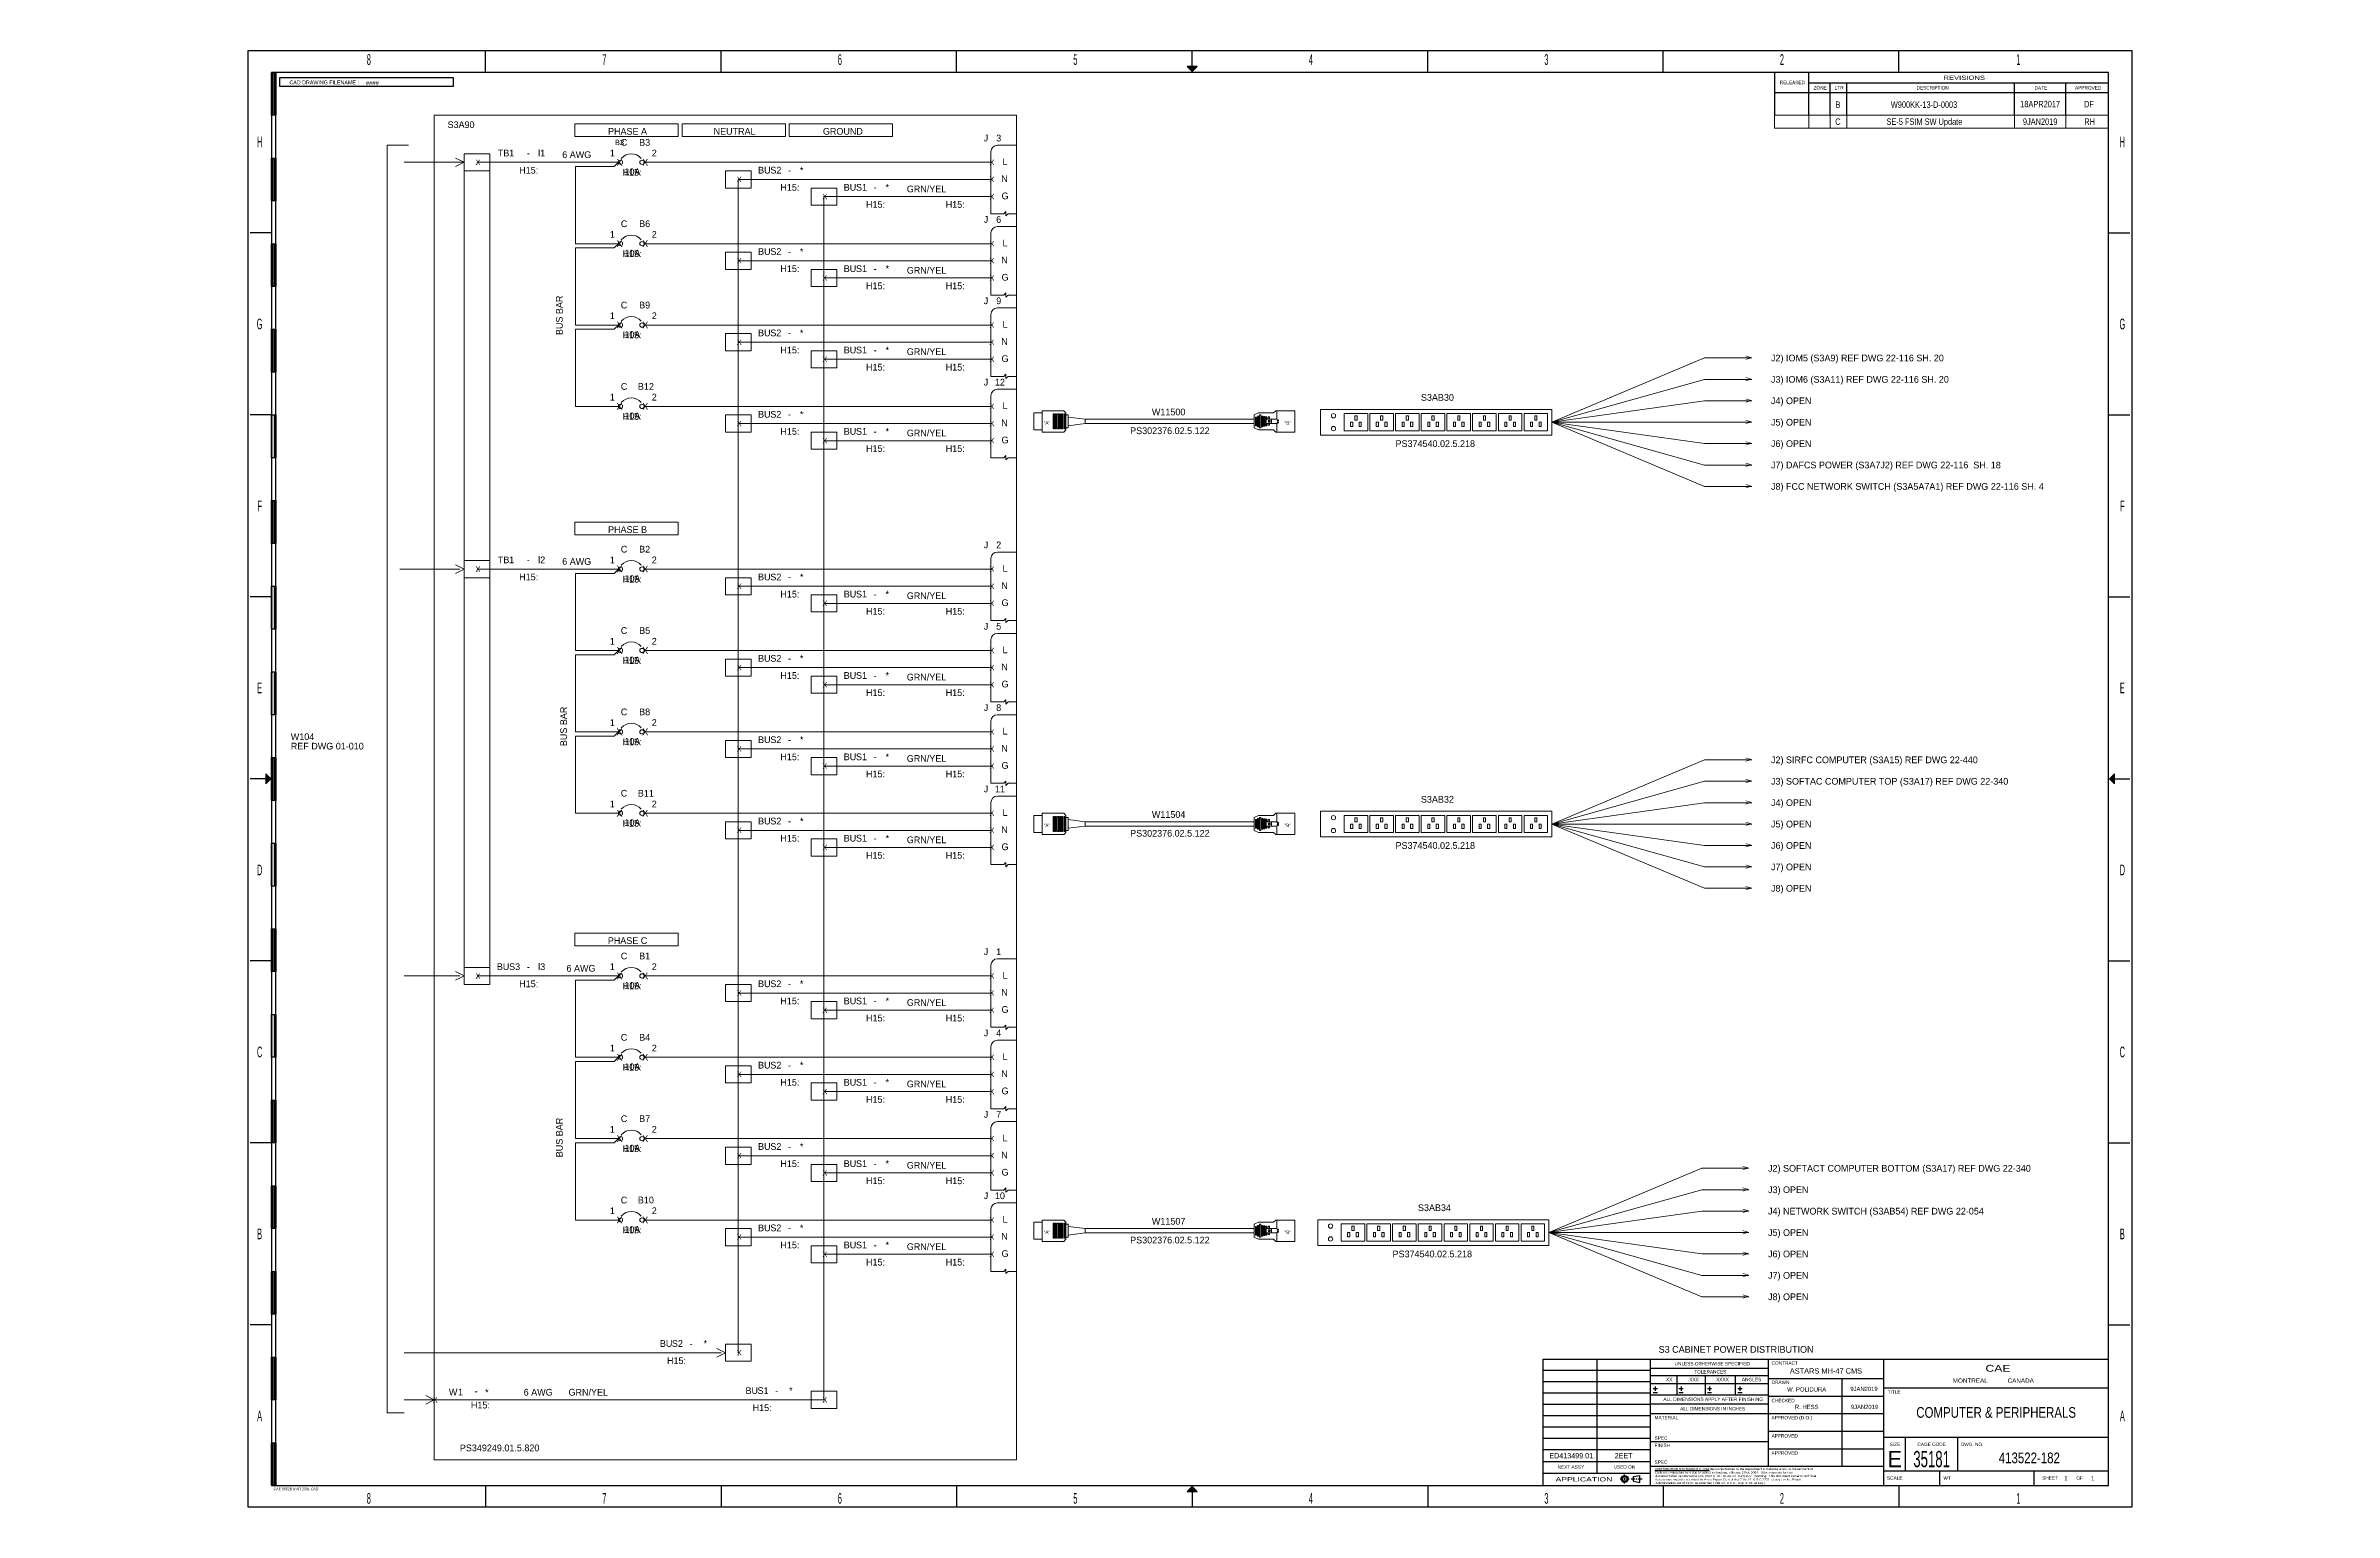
# Paper-space layout 'Layout1' of a CAD drawing. Header units: inches. Extents: x 0 to 16.7, y 0 to 10.7.
# The model-space entities are those that its viewports show. They can reach past a viewport. Long polylines and large blocks are cut down to what shows.
import ezdxf
from ezdxf.enums import TextEntityAlignment as Align

# ---------------------------------------------------------------- set-up
doc = ezdxf.new("R2010")
doc.units = ezdxf.units.IN
doc.header["$MEASUREMENT"] = 0
for name, color, linetype in [('1', 7, 'Continuous'), ('Title', 6, 'Continuous'), ('Viewport', 2, 'Continuous')]:
    doc.layers.add(name, color=color, linetype=linetype)
doc.layers.get('Viewport').off()
doc.styles.add('dgn000', font='dgn000.shx')
doc.styles.add('dgn001', font='dgn001.shx')
doc.styles.add('dgn003', font='dgn003.shx')
doc.styles.add('dgn028', font='dgn028.shx')
doc.styles.add('dgn029', font='dgn029.shx')
doc.styles.add('dgn050', font='dgn050.shx')
doc.styles.add('dgn118', font='dgn118.shx')
doc.styles.add('dgn175', font='dgn175.shx')

psp = doc.layouts.get("Layout1")

msp = doc.modelspace()

# ---------------------------------------------------------------- texts
at = {"lineweight": 0, "width": 0.833333}
for s, style, p in [('B', 'dgn029', (36.58, 32.248)), ('DF', 'dgn028', (42.442, 32.26))]:
    msp.add_text(s, height=0.15, dxfattribs=dict(at, style=style)).set_placement(p, align=Align.MIDDLE_CENTER)
at = {"lineweight": 0, "style": 'dgn028', "width": 0.790062}
msp.add_text('W900KK-13-D-0003', height=0.15, rotation=360, dxfattribs=at).set_placement((38.591, 32.247), align=Align.MIDDLE_CENTER)
at = {"lineweight": 0}
for s, height, width, p in [('18APR2017', 0.15, 0.833333, (41.303, 32.261)), ('9JAN2019', 0.1, 0.849999, (37.189, 2.255))]:
    msp.add_text(s, height=height, dxfattribs=dict(at, width=width)).set_placement(p, align=Align.MIDDLE_CENTER)
at = {"lineweight": 5, "style": 'dgn050'}
for s, height, p in [('S3A90', 0.157, (4.427, 31.7)), ('6 AWG', 0.157, (7.127, 31)), ('10A', 0.157, (8.427, 30.6)), ('GRN/YEL ', 0.157, (15.326, 30.2)), ('10A', 0.157, (8.427, 28.7)), ('GRN/YEL ', 0.157, (15.326, 28.3)), ('10A', 0.157, (8.427, 26.8)), ('GRN/YEL ', 0.157, (15.326, 26.4)), ('S3AB30', 0.157, (27.227, 25.331)), ('10A', 0.157, (8.427, 24.9)), ('GRN/YEL ', 0.157, (15.326, 24.5)), ('"A"', 0.0785, (18.108, 24.775)), ('"B"', 0.0785, (23.733, 24.775)), ('6 AWG', 0.157, (7.127, 21.5)), ('10A', 0.157, (8.427, 21.1)), ('GRN/YEL ', 0.157, (15.326, 20.7)), ('10A', 0.157, (8.427, 19.2)), ('GRN/YEL ', 0.157, (15.326, 18.8)), ('10A', 0.157, (8.427, 17.3)), ('GRN/YEL ', 0.157, (15.326, 16.9)), ('S3AB32', 0.157, (27.227, 15.946)), ('10A', 0.157, (8.427, 15.4)), ('GRN/YEL ', 0.157, (15.326, 15)), ('"A"', 0.0785, (18.108, 15.375)), ('"B"', 0.0785, (23.733, 15.375)), ('6 AWG', 0.157, (7.227, 12)), ('10A', 0.157, (8.427, 11.6)), ('GRN/YEL ', 0.157, (15.326, 11.2)), ('10A', 0.157, (8.427, 9.7)), ('GRN/YEL ', 0.157, (15.326, 9.3)), ('10A', 0.157, (8.427, 7.8)), ('GRN/YEL ', 0.157, (15.326, 7.4)), ('S3AB34', 0.157, (27.158, 6.408)), ('10A', 0.157, (8.427, 5.9)), ('"A"', 0.0785, (18.108, 5.875)), ('"B"', 0.0785, (23.733, 5.875)), ('GRN/YEL ', 0.157, (15.326, 5.5)), ('S3 CABINET POWER DISTRIBUTION', 0.157, (34.202, 3.1)), ('6 AWG', 0.157, (6.227, 2.1)), ('GRN/YEL ', 0.157, (7.426, 2.1)), ('PS349249.01.5.820', 0.157, (5.327, 0.8))]:
    msp.add_text(s, height=height, dxfattribs=at).set_placement(p, align=Align.CENTER)
at = {"lineweight": 5}
for s, height, style, p in [('    PHASE A    ', 0.157, 'dgn050', (8.314, 31.624)), ('    NEUTRAL    ', 0.157, 'dgn050', (10.814, 31.624)), ('     GROUND    ', 0.157, 'dgn050', (13.314, 31.624)), (' J', 0.157, 'dgn050', (16.655, 31.466)), ('3  ', 0.157, 'dgn050', (17.04, 31.466)), ('-', 0.157, 'dgn050', (5.998, 31.116)), ('l1  ', 0.157, 'dgn050', (6.368, 31.116)), ('1', 0.157, 'dgn050', (7.959, 31.116)), ('  C', 0.157, 'dgn050', (8.174, 31.366)), ('B3   ', 0.157, 'dgn050', (8.801, 31.366)), ('2', 0.157, 'dgn050', (8.938, 31.116)), ('X', 0.125, 'dgn050', (4.821, 30.9)), ('.', 0.127, 'dgn118', (4.799, 30.9)), ('H15:          ', 0.157, 'dgn050', (6.297, 30.716)), ('X', 0.157, 'dgn050', (8.127, 30.9)), ('H15:          ', 0.157, 'dgn050', (8.712, 30.666)), ('X', 0.157, 'dgn050', (8.727, 30.9)), ('X', 0.125, 'dgn050', (10.921, 30.5)), ('-', 0.157, 'dgn050', (12.098, 30.716)), ('*   ', 0.157, 'dgn050', (12.468, 30.716)), ('X', 0.125, 'dgn050', (16.822, 30.9)), ('X', 0.125, 'dgn050', (16.822, 30.5)), (' N ', 0.157, 'dgn050', (17.118, 30.516)), (' L ', 0.157, 'dgn050', (17.13, 30.916)), ('.', 0.127, 'dgn118', (10.899, 30.5)), ('H15:          ', 0.157, 'dgn050', (12.397, 30.316)), ('X', 0.125, 'dgn050', (12.921, 30.1)), ('.', 0.127, 'dgn118', (12.899, 30.1)), ('H15:          ', 0.157, 'dgn050', (14.397, 29.916)), ('-', 0.157, 'dgn050', (14.098, 30.316)), ('*   ', 0.157, 'dgn050', (14.468, 30.316)), ('          H15:', 0.157, 'dgn050', (15.675, 29.916)), ('X', 0.125, 'dgn050', (16.822, 30.1)), (' G ', 0.157, 'dgn050', (17.13, 30.116)), ('  C', 0.157, 'dgn050', (8.175, 29.466)), ('B6   ', 0.157, 'dgn050', (8.801, 29.466)), (' J', 0.157, 'dgn050', (16.655, 29.566)), ('6  ', 0.157, 'dgn050', (17.04, 29.566)), ('1', 0.157, 'dgn050', (7.959, 29.216)), ('X', 0.157, 'dgn050', (8.127, 29)), ('X', 0.157, 'dgn050', (8.727, 29)), ('2', 0.157, 'dgn050', (8.938, 29.216)), ('*   ', 0.157, 'dgn050', (12.468, 28.816)), ('X', 0.125, 'dgn050', (16.822, 29)), (' L ', 0.157, 'dgn050', (17.13, 29.016)), ('H15:          ', 0.157, 'dgn050', (8.712, 28.766)), ('X', 0.125, 'dgn050', (10.921, 28.6)), ('.', 0.127, 'dgn118', (10.899, 28.6)), ('H15:          ', 0.157, 'dgn050', (12.397, 28.416)), ('-', 0.157, 'dgn050', (12.098, 28.816)), ('-', 0.157, 'dgn050', (14.098, 28.416)), ('*   ', 0.157, 'dgn050', (14.468, 28.416)), ('X', 0.125, 'dgn050', (16.822, 28.6)), (' N ', 0.157, 'dgn050', (17.118, 28.616)), ('X', 0.125, 'dgn050', (12.921, 28.2)), ('.', 0.127, 'dgn118', (12.899, 28.2)), ('H15:          ', 0.157, 'dgn050', (14.397, 28.016)), ('          H15:', 0.157, 'dgn050', (15.675, 28.016)), ('X', 0.125, 'dgn050', (16.822, 28.2)), (' G ', 0.157, 'dgn050', (17.13, 28.216)), ('1', 0.157, 'dgn050', (7.959, 27.316)), ('  C', 0.157, 'dgn050', (8.174, 27.566)), ('B9   ', 0.157, 'dgn050', (8.801, 27.566)), ('2', 0.157, 'dgn050', (8.938, 27.316)), (' J', 0.157, 'dgn050', (16.655, 27.666)), ('9  ', 0.157, 'dgn050', (17.04, 27.666)), ('X', 0.157, 'dgn050', (8.127, 27.1)), ('H15:          ', 0.157, 'dgn050', (8.712, 26.866)), ('X', 0.157, 'dgn050', (8.727, 27.1)), ('X', 0.125, 'dgn050', (10.921, 26.7)), ('-', 0.157, 'dgn050', (12.098, 26.916)), ('*   ', 0.157, 'dgn050', (12.468, 26.916)), ('X', 0.125, 'dgn050', (16.822, 27.1)), ('X', 0.125, 'dgn050', (16.822, 26.7)), (' N ', 0.157, 'dgn050', (17.118, 26.716)), (' L ', 0.157, 'dgn050', (17.13, 27.116)), ('.', 0.127, 'dgn118', (10.899, 26.7)), ('H15:          ', 0.157, 'dgn050', (12.397, 26.516)), ('X', 0.125, 'dgn050', (12.921, 26.3)), ('.', 0.127, 'dgn118', (12.899, 26.3)), ('H15:          ', 0.157, 'dgn050', (14.397, 26.116)), ('-', 0.157, 'dgn050', (14.098, 26.516)), ('*   ', 0.157, 'dgn050', (14.468, 26.516)), ('          H15:', 0.157, 'dgn050', (15.675, 26.116)), ('X', 0.125, 'dgn050', (16.822, 26.3)), (' G ', 0.157, 'dgn050', (17.13, 26.316)), ('  C', 0.157, 'dgn050', (8.174, 25.666)), ('B12  ', 0.157, 'dgn050', (8.801, 25.666)), (' J', 0.157, 'dgn050', (16.655, 25.766)), ('12 ', 0.157, 'dgn050', (17.04, 25.766)), ('1', 0.157, 'dgn050', (7.959, 25.416)), ('X', 0.157, 'dgn050', (8.127, 25.2)), ('X', 0.157, 'dgn050', (8.727, 25.2)), ('2', 0.157, 'dgn050', (8.938, 25.416)), ('X', 0.125, 'dgn050', (16.822, 25.2)), (' L ', 0.157, 'dgn050', (17.13, 25.216)), ('H15:          ', 0.157, 'dgn050', (8.712, 24.966)), ('X', 0.125, 'dgn050', (10.921, 24.8)), ('.', 0.127, 'dgn118', (10.899, 24.8)), ('H15:          ', 0.157, 'dgn050', (12.397, 24.616)), ('-', 0.157, 'dgn050', (12.098, 25.016)), ('*   ', 0.157, 'dgn050', (12.468, 25.016)), ('-', 0.157, 'dgn050', (14.098, 24.616)), ('*   ', 0.157, 'dgn050', (14.468, 24.616)), ('X', 0.125, 'dgn050', (16.822, 24.8)), (' N ', 0.157, 'dgn050', (17.118, 24.816)), ('X', 0.125, 'dgn050', (12.921, 24.4)), ('.', 0.127, 'dgn118', (12.899, 24.4)), ('H15:          ', 0.157, 'dgn050', (14.397, 24.216)), ('          H15:', 0.157, 'dgn050', (15.675, 24.216)), ('X', 0.125, 'dgn050', (16.822, 24.4)), (' G ', 0.157, 'dgn050', (17.13, 24.416)), ('PS374540.02.5.218', 0.157, 'dgn050', (27.177, 24.331)), ('    PHASE B    ', 0.157, 'dgn050', (8.314, 22.324)), ('  C', 0.157, 'dgn050', (8.174, 21.866)), ('B2   ', 0.157, 'dgn050', (8.801, 21.866)), (' J', 0.157, 'dgn050', (16.655, 21.966)), ('2  ', 0.157, 'dgn050', (17.04, 21.966)), ('X', 0.125, 'dgn050', (4.821, 21.4)), ('-', 0.157, 'dgn050', (5.998, 21.616)), ('l2  ', 0.157, 'dgn050', (6.368, 21.616)), ('1', 0.157, 'dgn050', (7.959, 21.616)), ('X', 0.157, 'dgn050', (8.127, 21.4)), ('X', 0.157, 'dgn050', (8.727, 21.4)), ('2', 0.157, 'dgn050', (8.938, 21.616)), ('X', 0.125, 'dgn050', (16.822, 21.4)), (' L ', 0.157, 'dgn050', (17.13, 21.416)), ('.', 0.127, 'dgn118', (4.799, 21.4)), ('H15:          ', 0.157, 'dgn050', (6.297, 21.216)), ('H15:          ', 0.157, 'dgn050', (8.712, 21.166)), ('X', 0.125, 'dgn050', (10.921, 21)), ('.', 0.127, 'dgn118', (10.899, 21)), ('H15:          ', 0.157, 'dgn050', (12.397, 20.816)), ('-', 0.157, 'dgn050', (12.098, 21.216)), ('*   ', 0.157, 'dgn050', (12.468, 21.216)), ('*   ', 0.157, 'dgn050', (14.468, 20.816)), ('X', 0.125, 'dgn050', (16.822, 21)), (' N ', 0.157, 'dgn050', (17.118, 21.016)), ('X', 0.125, 'dgn050', (12.921, 20.6)), ('.', 0.127, 'dgn118', (12.899, 20.6)), ('H15:          ', 0.157, 'dgn050', (14.397, 20.416)), ('-', 0.157, 'dgn050', (14.098, 20.816)), ('          H15:', 0.157, 'dgn050', (15.675, 20.416)), ('X', 0.125, 'dgn050', (16.822, 20.6)), (' G ', 0.157, 'dgn050', (17.13, 20.616)), ('1', 0.157, 'dgn050', (7.959, 19.716)), ('  C', 0.157, 'dgn050', (8.174, 19.966)), ('B5   ', 0.157, 'dgn050', (8.801, 19.966)), ('2', 0.157, 'dgn050', (8.938, 19.716)), (' J', 0.157, 'dgn050', (16.655, 20.066)), ('5  ', 0.157, 'dgn050', (17.04, 20.066)), ('X', 0.157, 'dgn050', (8.127, 19.5)), ('H15:          ', 0.157, 'dgn050', (8.712, 19.266)), ('X', 0.157, 'dgn050', (8.727, 19.5)), ('-', 0.157, 'dgn050', (12.098, 19.316)), ('*   ', 0.157, 'dgn050', (12.468, 19.316)), ('X', 0.125, 'dgn050', (16.822, 19.5)), (' L ', 0.157, 'dgn050', (17.13, 19.516)), ('X', 0.125, 'dgn050', (10.921, 19.1)), ('.', 0.127, 'dgn118', (10.899, 19.1)), ('H15:          ', 0.157, 'dgn050', (12.397, 18.916)), ('X', 0.125, 'dgn050', (12.921, 18.7)), ('-', 0.157, 'dgn050', (14.098, 18.916)), ('*   ', 0.157, 'dgn050', (14.468, 18.916)), ('X', 0.125, 'dgn050', (16.822, 19.1)), ('X', 0.125, 'dgn050', (16.822, 18.7)), (' G ', 0.157, 'dgn050', (17.13, 18.716)), (' N ', 0.157, 'dgn050', (17.118, 19.116)), ('.', 0.127, 'dgn118', (12.899, 18.7)), ('H15:          ', 0.157, 'dgn050', (14.397, 18.516)), ('          H15:', 0.157, 'dgn050', (15.675, 18.516)), (' J', 0.157, 'dgn050', (16.655, 18.166)), ('8  ', 0.157, 'dgn050', (17.04, 18.166)), ('1', 0.157, 'dgn050', (7.959, 17.816)), ('X', 0.157, 'dgn050', (8.127, 17.6)), ('  C', 0.157, 'dgn050', (8.174, 18.066)), ('B8   ', 0.157, 'dgn050', (8.801, 18.066)), ('X', 0.157, 'dgn050', (8.727, 17.6)), ('2', 0.157, 'dgn050', (8.938, 17.816)), ('X', 0.125, 'dgn050', (16.822, 17.6)), (' L ', 0.157, 'dgn050', (17.13, 17.616)), ('H15:          ', 0.157, 'dgn050', (8.712, 17.366)), ('X', 0.125, 'dgn050', (10.921, 17.2)), ('.', 0.127, 'dgn118', (10.899, 17.2)), ('-', 0.157, 'dgn050', (12.098, 17.416)), ('*   ', 0.157, 'dgn050', (12.468, 17.416)), ('X', 0.125, 'dgn050', (16.822, 17.2)), (' N ', 0.157, 'dgn050', (17.118, 17.216)), ('H15:          ', 0.157, 'dgn050', (12.397, 17.016)), ('X', 0.125, 'dgn050', (12.921, 16.8)), ('.', 0.127, 'dgn118', (12.899, 16.8)), ('H15:          ', 0.157, 'dgn050', (14.397, 16.616)), ('-', 0.157, 'dgn050', (14.098, 17.016)), ('*   ', 0.157, 'dgn050', (14.468, 17.016)), ('          H15:', 0.157, 'dgn050', (15.675, 16.616)), ('X', 0.125, 'dgn050', (16.822, 16.8)), (' G ', 0.157, 'dgn050', (17.13, 16.816)), ('  C', 0.157, 'dgn050', (8.174, 16.166)), ('B11  ', 0.157, 'dgn050', (8.801, 16.166)), (' J', 0.157, 'dgn050', (16.655, 16.266)), ('11 ', 0.157, 'dgn050', (17.04, 16.266)), ('1', 0.157, 'dgn050', (7.959, 15.916)), ('X', 0.157, 'dgn050', (8.127, 15.7)), ('H15:          ', 0.157, 'dgn050', (8.712, 15.466)), ('X', 0.157, 'dgn050', (8.727, 15.7)), ('2', 0.157, 'dgn050', (8.938, 15.916)), ('-', 0.157, 'dgn050', (12.098, 15.516)), ('*   ', 0.157, 'dgn050', (12.468, 15.516)), ('X', 0.125, 'dgn050', (16.822, 15.7)), (' L ', 0.157, 'dgn050', (17.13, 15.716)), ('X', 0.125, 'dgn050', (10.921, 15.3)), ('.', 0.127, 'dgn118', (10.899, 15.3)), ('H15:          ', 0.157, 'dgn050', (12.397, 15.116)), ('-', 0.157, 'dgn050', (14.098, 15.116)), ('*   ', 0.157, 'dgn050', (14.468, 15.116)), ('X', 0.125, 'dgn050', (16.822, 15.3)), (' G ', 0.157, 'dgn050', (17.13, 14.916)), (' N ', 0.157, 'dgn050', (17.118, 15.316)), ('PS374540.02.5.218', 0.157, 'dgn050', (27.177, 14.946)), ('X', 0.125, 'dgn050', (12.921, 14.9)), ('.', 0.127, 'dgn118', (12.899, 14.9)), ('H15:          ', 0.157, 'dgn050', (14.397, 14.716)), ('          H15:', 0.157, 'dgn050', (15.675, 14.716)), ('X', 0.125, 'dgn050', (16.822, 14.9)), ('    PHASE C    ', 0.157, 'dgn050', (8.314, 12.724)), ('  C', 0.157, 'dgn050', (8.174, 12.366)), ('B1   ', 0.157, 'dgn050', (8.801, 12.366)), (' J', 0.157, 'dgn050', (16.655, 12.466)), ('1  ', 0.157, 'dgn050', (17.04, 12.466)), ('X', 0.125, 'dgn050', (4.821, 11.9)), ('.', 0.127, 'dgn118', (4.799, 11.9)), ('H15:          ', 0.157, 'dgn050', (6.297, 11.716)), ('-', 0.157, 'dgn050', (5.998, 12.116)), ('l3  ', 0.157, 'dgn050', (6.368, 12.116)), ('1', 0.157, 'dgn050', (7.959, 12.116)), ('X', 0.157, 'dgn050', (8.127, 11.9)), ('X', 0.157, 'dgn050', (8.727, 11.9)), ('2', 0.157, 'dgn050', (8.938, 12.116)), ('*   ', 0.157, 'dgn050', (12.468, 11.716)), ('X', 0.125, 'dgn050', (16.822, 11.9)), (' L ', 0.157, 'dgn050', (17.13, 11.916)), ('H15:          ', 0.157, 'dgn050', (8.712, 11.666)), ('X', 0.125, 'dgn050', (10.921, 11.5)), ('.', 0.127, 'dgn118', (10.899, 11.5)), ('H15:          ', 0.157, 'dgn050', (12.397, 11.316)), ('-', 0.157, 'dgn050', (12.098, 11.716)), ('-', 0.157, 'dgn050', (14.098, 11.316)), ('*   ', 0.157, 'dgn050', (14.468, 11.316)), ('X', 0.125, 'dgn050', (16.822, 11.5)), (' N ', 0.157, 'dgn050', (17.118, 11.516)), ('X', 0.125, 'dgn050', (12.921, 11.1)), ('.', 0.127, 'dgn118', (12.899, 11.1)), ('H15:          ', 0.157, 'dgn050', (14.397, 10.916)), ('          H15:', 0.157, 'dgn050', (15.675, 10.916)), ('X', 0.125, 'dgn050', (16.822, 11.1)), (' G ', 0.157, 'dgn050', (17.13, 11.116)), ('1', 0.157, 'dgn050', (7.959, 10.216)), ('  C', 0.157, 'dgn050', (8.174, 10.466)), ('B4   ', 0.157, 'dgn050', (8.801, 10.466)), ('2', 0.157, 'dgn050', (8.938, 10.216)), (' J', 0.157, 'dgn050', (16.655, 10.566)), ('4  ', 0.157, 'dgn050', (17.04, 10.566)), ('X', 0.157, 'dgn050', (8.127, 10)), ('H15:          ', 0.157, 'dgn050', (8.712, 9.766)), ('X', 0.157, 'dgn050', (8.727, 10)), ('X', 0.125, 'dgn050', (10.921, 9.6)), ('-', 0.157, 'dgn050', (12.098, 9.816)), ('*   ', 0.157, 'dgn050', (12.468, 9.816)), ('X', 0.125, 'dgn050', (16.822, 10)), ('X', 0.125, 'dgn050', (16.822, 9.6)), (' N ', 0.157, 'dgn050', (17.118, 9.616)), (' L ', 0.157, 'dgn050', (17.13, 10.016)), ('.', 0.127, 'dgn118', (10.899, 9.6)), ('H15:          ', 0.157, 'dgn050', (12.397, 9.416)), ('X', 0.125, 'dgn050', (12.921, 9.2)), ('.', 0.127, 'dgn118', (12.899, 9.2)), ('H15:          ', 0.157, 'dgn050', (14.397, 9.016)), ('-', 0.157, 'dgn050', (14.098, 9.416)), ('*   ', 0.157, 'dgn050', (14.468, 9.416)), ('          H15:', 0.157, 'dgn050', (15.675, 9.016)), ('X', 0.125, 'dgn050', (16.822, 9.2)), (' G ', 0.157, 'dgn050', (17.13, 9.216)), ('  C', 0.157, 'dgn050', (8.174, 8.566)), ('B7   ', 0.157, 'dgn050', (8.801, 8.566)), (' J', 0.157, 'dgn050', (16.655, 8.666)), ('7  ', 0.157, 'dgn050', (17.04, 8.666)), ('1', 0.157, 'dgn050', (7.959, 8.316)), ('X', 0.157, 'dgn050', (8.127, 8.1)), ('X', 0.157, 'dgn050', (8.727, 8.1)), ('2', 0.157, 'dgn050', (8.938, 8.316)), ('X', 0.125, 'dgn050', (16.822, 8.1)), (' L ', 0.157, 'dgn050', (17.13, 8.116)), ('H15:          ', 0.157, 'dgn050', (8.712, 7.866)), ('X', 0.125, 'dgn050', (10.921, 7.7)), ('.', 0.127, 'dgn118', (10.899, 7.7)), ('H15:          ', 0.157, 'dgn050', (12.397, 7.516)), ('-', 0.157, 'dgn050', (12.098, 7.916)), ('*   ', 0.157, 'dgn050', (12.468, 7.916)), ('-', 0.157, 'dgn050', (14.098, 7.516)), ('*   ', 0.157, 'dgn050', (14.468, 7.516)), ('X', 0.125, 'dgn050', (16.822, 7.7)), (' N ', 0.157, 'dgn050', (17.118, 7.716)), ('X', 0.125, 'dgn050', (12.921, 7.3)), ('.', 0.127, 'dgn118', (12.899, 7.3)), ('H15:          ', 0.157, 'dgn050', (14.397, 7.116)), ('          H15:', 0.157, 'dgn050', (15.675, 7.116)), ('X', 0.125, 'dgn050', (16.822, 7.3)), (' G ', 0.157, 'dgn050', (17.13, 7.316)), ('1', 0.157, 'dgn050', (7.959, 6.416)), ('  C', 0.157, 'dgn050', (8.174, 6.666)), ('B10  ', 0.157, 'dgn050', (8.801, 6.666)), ('2', 0.157, 'dgn050', (8.938, 6.416)), (' J', 0.157, 'dgn050', (16.655, 6.766)), ('10 ', 0.157, 'dgn050', (17.04, 6.766)), ('X', 0.157, 'dgn050', (8.127, 6.2)), ('H15:          ', 0.157, 'dgn050', (8.712, 5.966)), ('X', 0.157, 'dgn050', (8.727, 6.2)), ('-', 0.157, 'dgn050', (12.098, 6.016)), ('*   ', 0.157, 'dgn050', (12.468, 6.016)), ('X', 0.125, 'dgn050', (16.822, 6.2)), (' N ', 0.157, 'dgn050', (17.118, 5.816)), (' L ', 0.157, 'dgn050', (17.13, 6.216)), ('X', 0.125, 'dgn050', (10.921, 5.8)), ('.', 0.127, 'dgn118', (10.899, 5.8)), ('H15:          ', 0.157, 'dgn050', (12.397, 5.616)), ('X', 0.125, 'dgn050', (12.921, 5.4)), ('.', 0.127, 'dgn118', (12.899, 5.4)), ('-', 0.157, 'dgn050', (14.098, 5.616)), ('*   ', 0.157, 'dgn050', (14.468, 5.616)), ('X', 0.125, 'dgn050', (16.822, 5.8)), ('X', 0.125, 'dgn050', (16.822, 5.4)), (' G ', 0.157, 'dgn050', (17.13, 5.416)), ('PS374540.02.5.218', 0.157, 'dgn050', (27.108, 5.408)), ('H15:          ', 0.157, 'dgn050', (14.397, 5.216)), ('          H15:', 0.157, 'dgn050', (15.675, 5.216)), ('-', 0.157, 'dgn050', (9.798, 3.316)), ('*   ', 0.157, 'dgn050', (10.218, 3.316)), ('     H15:     ', 0.157, 'dgn050', (9.457, 2.916)), ('X', 0.125, 'dgn050', (10.921, 3.1)), ('.', 0.127, 'dgn118', (10.9, 3.099)), ('ASTARS MH-47 CMS', 0.125, 'dgn050', (36.3, 2.675)), ('-', 0.157, 'dgn050', (4.777, 2.206)), ('*  ', 0.157, 'dgn050', (5.087, 2.18)), ('-', 0.157, 'dgn050', (11.798, 2.216)), ('*   ', 0.157, 'dgn050', (12.218, 2.216)), ('X', 0.125, 'dgn050', (3.821, 2)), ('     H15:     ', 0.157, 'dgn050', (4.878, 1.878)), ('     H15:     ', 0.157, 'dgn050', (11.457, 1.816)), ('X', 0.125, 'dgn050', (12.921, 2)), ('.', 0.127, 'dgn118', (12.9, 1.999)), ('1 ', 0.1, 'dgn050', (41.925, 0.17)), ('1 ', 0.1, 'dgn050', (42.55, 0.17))]:
    msp.add_text(s, height=height, dxfattribs=dict(at, style=style)).set_placement(p, align=Align.MIDDLE_CENTER)
for s, height, width, p in [('C', 0.15, 0.833333, (36.58, 31.85)), ('9JAN2019', 0.15, 0.833333, (41.303, 31.85)), ('RH', 0.15, 0.833333, (42.457, 31.85)), ('9JAN2019', 0.1, 0.849999, (37.2, 1.835))]:
    msp.add_text(s, height=height, dxfattribs=dict(at, width=width)).set_placement(p, align=Align.MIDDLE_CENTER)
at = {"lineweight": 5, "width": 0.790062}
msp.add_text('SE-5 FSIM SW Update', height=0.15, rotation=360, dxfattribs=at).set_placement((38.6, 31.85), align=Align.MIDDLE_CENTER)
at = {"lineweight": 5, "style": 'dgn050'}
for s, p in [('TB', (5.554, 31.038)), ('BU', (11.654, 30.638)), ('BU', (13.654, 30.238)), ('BU', (11.654, 28.738)), ('BU', (13.654, 28.338)), ('BU', (11.654, 26.838)), ('BU', (13.654, 26.438)), ('BU', (11.654, 24.938)), ('BU', (13.654, 24.538)), ('TB', (5.554, 21.538)), ('BU', (11.654, 21.138)), ('BU', (13.654, 20.738)), ('BU', (11.654, 19.238)), ('BU', (13.654, 18.838)), ('BU', (11.654, 17.338)), ('BU', (13.654, 16.938)), ('BU', (11.654, 15.438)), ('BU', (13.654, 15.038)), ('BU', (5.554, 12.038)), ('BU', (11.654, 11.638)), ('BU', (13.654, 11.238)), ('BU', (11.654, 9.738)), ('BU', (13.654, 9.338)), ('BU', (11.654, 7.838)), ('BU', (13.654, 7.438)), ('BU', (11.654, 5.938)), ('BU', (13.654, 5.538)), ('BU', (9.361, 3.238)), ('  W', (4.341, 2.104)), ('BU', (11.361, 2.138))]:
    msp.add_text(s, height=0.157, dxfattribs=at).set_placement(p, align=Align.RIGHT)
for s, p in [('1 ', (5.549, 31.038)), ('S2', (11.649, 30.638)), ('S1', (13.649, 30.238)), ('S2', (11.649, 28.738)), ('S1', (13.649, 28.338)), ('S2', (11.649, 26.838)), ('S1', (13.649, 26.438)), ('S2', (11.649, 24.938)), ('S1', (13.649, 24.538)), ('1 ', (5.549, 21.538)), ('S2', (11.649, 21.138)), ('S1', (13.649, 20.738)), ('S2', (11.649, 19.238)), ('S1', (13.649, 18.838)), ('W104', (0.45, 17.407)), ('REF DWG 01-010', (0.45, 17.188)), ('S2', (11.649, 17.338)), ('S1', (13.649, 16.938)), ('S2', (11.649, 15.438)), ('S1', (13.649, 15.038)), ('S3', (5.549, 12.038)), ('S2', (11.649, 11.638)), ('S1', (13.649, 11.238)), ('S2', (11.649, 9.738)), ('S1', (13.649, 9.338)), ('S2', (11.649, 7.838)), ('S1', (13.649, 7.438)), ('S2', (11.649, 5.938)), ('S1', (13.649, 5.538)), ('S2', (9.349, 3.238)), ('1 ', (4.356, 2.104)), ('S1', (11.35, 2.138))]:
    msp.add_text(s, height=0.157, dxfattribs=at).set_placement(p)
for s, height, width, p in [('B3        ', 0.125, 0.88, (8.322, 31.364)), (' COMPUTER & PERIPHERALS ', 0.25, 0.8, (40.275, 1.707)), ('ED413499.01.', 0.125, 0.799998, (30.375, 0.696)), ('2EET', 0.125, 0.799998, (31.575, 0.696)), ('   413522-182    ', 0.25, 0.8, (41.087, 0.645))]:
    msp.add_text(s, height=height, dxfattribs=dict(at, width=width)).set_placement(p, align=Align.MIDDLE_CENTER)
for p in [(6.8, 27.327), (6.9, 17.727), (6.8, 8.127)]:
    msp.add_text('BUS BAR', height=0.157, rotation=90, dxfattribs=at).set_placement(p, align=Align.CENTER)
at = {"linetype": 'Continuous', "lineweight": 5, "style": 'dgn118', "width": 1.600001}
for p in [(34.491, 26.34), (34.491, 25.84), (34.491, 25.34), (34.491, 24.84), (34.491, 24.34), (34.491, 23.84), (34.491, 23.34), (34.491, 16.955), (34.491, 16.455), (34.491, 15.955), (34.491, 15.455), (34.491, 14.955), (34.491, 14.455), (34.491, 13.955), (34.422, 7.417), (34.422, 6.917), (34.422, 6.417), (34.422, 5.917), (34.422, 5.417), (34.422, 4.917), (34.422, 4.417)]:
    msp.add_text('>', height=0.125, dxfattribs=at).set_placement(p, align=Align.MIDDLE_CENTER)
at = {"linetype": 'Continuous', "lineweight": 5, "style": 'dgn050'}
for s, p in [('J2) IOM5 (S3A9) REF DWG 22-116 SH. 20', (35.017, 26.331)), ('J3) IOM6 (S3A11) REF DWG 22-116 SH. 20', (35.017, 25.831)), ('J4) OPEN', (35.017, 25.331)), ('J5) OPEN', (35.017, 24.831)), ('J6) OPEN', (35.017, 24.331)), ('J7) DAFCS POWER (S3A7J2) REF DWG 22-116  SH. 18', (35.017, 23.831)), ('J8) FCC NETWORK SWITCH (S3A5A7A1) REF DWG 22-116 SH. 4', (35.017, 23.331)), ('J2) SIRFC COMPUTER (S3A15) REF DWG 22-440', (35.017, 16.946)), ('J3) SOFTAC COMPUTER TOP (S3A17) REF DWG 22-340', (35.017, 16.446)), ('J4) OPEN', (35.017, 15.946)), ('J5) OPEN', (35.017, 15.446)), ('J6) OPEN', (35.017, 14.946)), ('J7) OPEN', (35.017, 14.446)), ('J8) OPEN', (35.017, 13.946)), ('J2) SOFTACT COMPUTER BOTTOM (S3A17) REF DWG 22-340', (34.948, 7.407)), ('J4) NETWORK SWITCH (S3AB54) REF DWG 22-054', (34.948, 6.407)), ('J6) OPEN', (34.948, 5.407)), ('J7) OPEN', (34.948, 4.907)), ('J8) OPEN', (34.948, 4.407))]:
    msp.add_text(s, height=0.157, dxfattribs=at).set_placement(p, align=Align.MIDDLE_LEFT)
at = {"linetype": 'Continuous', "lineweight": 5}
for s, p in [('J3) OPEN', (34.948, 6.907)), ('J5) OPEN', (34.948, 5.907))]:
    msp.add_text(s, height=0.157, dxfattribs=at).set_placement(p, align=Align.MIDDLE_LEFT)
at = {"lineweight": 5}
for s, p in [('W. POLIDURA', (35.85, 2.245)), ('R. HESS', (35.85, 1.835))]:
    msp.add_text(s, height=0.1, dxfattribs=at).set_placement(p, align=Align.MIDDLE_CENTER)
at = {"lineweight": 5, "style": 'dgn118'}
msp.add_text('.', height=0.127, rotation=90, dxfattribs=at).set_placement((3.8, 2), align=Align.MIDDLE_CENTER)
at = {"lineweight": 5, "char_height": 0.157, "attachment_point": 5, "line_spacing_factor": 0.838853, "style": 'dgn050'}
for s, insert in [('W11500\\P \\P PS302376.02.5.122', (20.95, 24.85)), ('W11504\\P \\P PS302376.02.5.122', (20.95, 15.45)), ('W11507\\P \\P PS302376.02.5.122', (20.95, 5.95))]:
    msp.add_mtext(s, dxfattribs=dict(at, insert=insert))

# ---------------------------------------------------------------- blocks, each defined once
blk = doc.blocks.new('EFORM-W900KK-13-D-0003-0001')
at = {"layer": 'Title', "extrusion": (0, 0, -1)}
for points in [[(-21.5, 33.02), (-21.616, 33.136), (-21.384, 33.136)], [(0.136, 16.384), (0.02, 16.5), (0.136, 16.616)], [(-43.036, 16.384), (-43.036, 16.616), (-42.92, 16.5)], [(-21.616, -0.136), (-21.5, -0.02), (-21.384, -0.136)]]:
    blk.add_hatch(color=256, dxfattribs=at).paths.add_polyline_path(points)
at = {"layer": 'Title'}
for points in [[(0, 32), (0, 33), (0.1, 33), (0.1, 32)], [(0, 30), (0, 31), (0.1, 31), (0.1, 30)], [(0, 28), (0, 29), (0.1, 29), (0.1, 28)], [(0, 26), (0, 27), (0.1, 27), (0.1, 26)], [(0, 24), (0, 25), (0.1, 25), (0.1, 24)], [(0, 22), (0, 23), (0.1, 23), (0.1, 22)], [(0, 20), (0, 21), (0.1, 21), (0.1, 20)], [(0, 18), (0, 19), (0.1, 19), (0.1, 18)], [(0, 16), (0, 17), (0.1, 17), (0.1, 16)], [(0, 14), (0, 15), (0.1, 15), (0.1, 14)], [(0, 12), (0, 13), (0.1, 13), (0.1, 12)], [(0, 10), (0, 11), (0.1, 11), (0.1, 10)], [(0, 8), (0, 9), (0.1, 9), (0.1, 8)], [(0, 6), (0, 7), (0.1, 7), (0.1, 6)], [(0, 4), (0, 5), (0.1, 5), (0.1, 4)], [(0, 2), (0, 3), (0.1, 3), (0.1, 2)], [(0, 0), (0, 1), (0.1, 1), (0.1, 0)]]:
    blk.add_hatch(color=256, dxfattribs=at).paths.add_polyline_path(points)
for p, q in [((5, 33), (5, 33.5)), ((10.5, 33), (10.5, 33.5)), ((16, 33), (16, 33.5)), ((21.5, 33.136), (21.5, 33.5)), ((27, 33), (27, 33.5)), ((32.5, 33), (32.5, 33.5)), ((38, 33), (38, 33.5)), ((0.033, 33), (0.033, 32)), ((0.067, 33), (0.067, 32)), ((0.1, 0), (0.1, 33)), ((35.096, 33), (35.096, 32)), ((35.9, 32), (35.9, 33)), ((42.9, 32.749), (35.9, 32.749)), ((36.398, 32), (36.398, 32.749)), ((36.787, 32), (36.787, 32.749)), ((40.702, 32), (40.702, 32.749)), ((41.903, 32), (41.903, 32.749)), ((35.096, 32.531), (42.9, 32.531)), ((0.033, 31), (0.033, 30)), ((0.067, 31), (0.067, 30)), ((0, 29.25), (-0.5, 29.25)), ((0.033, 29), (0.033, 28)), ((0.067, 29), (0.067, 28)), ((42.9, 29.25), (43.4, 29.25)), ((43.02, 29.25), (43.4, 29.25)), ((0.033, 27), (0.033, 26)), ((0.067, 27), (0.067, 26)), ((0, 25), (-0.5, 25)), ((0.067, 25), (0.067, 24)), ((0.1, 25), (0.1, 24)), ((42.9, 25), (43.4, 25)), ((0.033, 23), (0.033, 22)), ((0.067, 23), (0.067, 22)), ((0.067, 21), (0.067, 20)), ((0.1, 21), (0.1, 20)), ((0, 20.75), (-0.5, 20.75)), ((42.9, 20.75), (43.4, 20.75)), ((0.067, 19), (0.067, 18)), ((0.1, 19), (0.1, 18)), ((0.033, 17), (0.033, 16)), ((0.067, 17), (0.067, 16)), ((-0.136, 16.5), (-0.5, 16.5)), ((43.036, 16.5), (43.4, 16.5)), ((0.067, 15), (0.067, 14)), ((0.1, 15), (0.1, 14)), ((0.033, 13), (0.033, 12)), ((0.067, 13), (0.067, 12)), ((0, 12.25), (-0.5, 12.25)), ((42.9, 12.25), (43.4, 12.25)), ((0.067, 11), (0.067, 10)), ((0.1, 11), (0.1, 10)), ((0.033, 9), (0.033, 8)), ((0.067, 9), (0.067, 8)), ((0, 8), (-0.5, 8)), ((42.9, 8), (43.4, 8)), ((0.033, 7), (0.033, 6)), ((0.067, 7), (0.067, 6)), ((0.033, 5), (0.033, 4)), ((0.067, 5), (0.067, 4)), ((0, 3.75), (-0.5, 3.75)), ((42.9, 3.75), (43.4, 3.75)), ((0.033, 3), (0.033, 2)), ((0.067, 3), (0.067, 2)), ((32.2, 2.685), (29.7, 2.685)), ((30.95, 2.95), (30.95, 0.291)), ((32.2, 0), (32.2, 2.95)), ((32.2, 2.74), (34.955, 2.74)), ((34.955, 0.45), (34.955, 2.95)), ((37.656, 0), (37.656, 2.95)), ((32.2, 2.42), (29.7, 2.42)), ((32.2, 2.155), (29.7, 2.155)), ((32.2, 2.57), (34.955, 2.57)), ((32.2, 2.38), (34.955, 2.38)), ((32.265, 2.264), (32.365, 2.264)), ((32.365, 2.164), (32.265, 2.164)), ((32.315, 2.314), (32.315, 2.214)), ((32.821, 2.57), (32.821, 2.12)), ((32.866, 2.264), (32.966, 2.264)), ((32.966, 2.164), (32.866, 2.164)), ((32.916, 2.314), (32.916, 2.214)), ((33.476, 2.57), (33.476, 2.12)), ((33.531, 2.264), (33.631, 2.264)), ((33.631, 2.164), (33.531, 2.164)), ((33.581, 2.314), (33.581, 2.214)), ((34.178, 2.57), (34.178, 2.12)), ((34.243, 2.264), (34.343, 2.264)), ((34.343, 2.164), (34.243, 2.164)), ((34.293, 2.314), (34.293, 2.214)), ((34.955, 2.5), (37.656, 2.5)), ((36.671, 2.5), (36.671, 0.45)), ((37.656, 2.28), (42.9, 2.28)), ((32.2, 1.891), (29.7, 1.891)), ((32.2, 1.626), (29.7, 1.626)), ((32.2, 2.12), (34.955, 2.12)), ((32.2, 1.91), (34.955, 1.91)), ((32.2, 1.68), (37.656, 1.68)), ((34.955, 2.09), (37.656, 2.09)), ((32.2, 1.361), (29.7, 1.361)), ((32.2, 1.096), (29.7, 1.096)), ((34.955, 1.27), (37.656, 1.27)), ((37.656, 1.13), (42.9, 1.13)), ((38.161, 0.34), (38.161, 1.13)), ((39.374, 1.13), (39.374, 0.34)), ((0.033, 1), (0.033, 0)), ((0.067, 1), (0.067, 0)), ((32.2, 0.831), (29.7, 0.831)), ((29.7, 0.561), (32.2, 0.561)), ((32.2, 1.03), (34.955, 1.03)), ((34.955, 0.86), (37.656, 0.86)), ((5, 0), (5, -0.5)), ((10.5, 0), (10.5, -0.5)), ((16, 0), (16, -0.5)), ((27, 0), (27, -0.5)), ((29.7, 0.291), (32.2, 0.291)), ((31.493, 0.154), (31.555, 0.154)), ((31.577, 0.154), (31.62, 0.154)), ((31.599, 0.198), (31.599, 0.26)), ((31.599, 0.132), (31.599, 0.176)), ((31.599, 0.048), (31.599, 0.111)), ((31.642, 0.154), (31.704, 0.154)), ((31.754, 0.154), (31.839, 0.154)), ((31.805, 0.208), (31.952, 0.234)), ((31.805, 0.1), (31.805, 0.208)), ((31.805, 0.1), (31.952, 0.074)), ((31.863, 0.154), (31.887, 0.154)), ((31.91, 0.154), (32.007, 0.154)), ((31.952, 0.074), (31.952, 0.234)), ((32.2, 0.45), (37.656, 0.45)), ((32.306, 0.353), (33.584, 0.353)), ((32.5, 0), (32.5, -0.5)), ((37.656, 0.34), (42.9, 0.34)), ((38, 0), (38, -0.5)), ((38.957, 0), (38.957, 0.34)), ((41.156, 0.34), (41.156, 0)), ((21.5, -0.136), (21.5, -0.5))]:
    blk.add_line(p, q, dxfattribs=at)
at = {"layer": 'Title', "flags": 128}
for points in [[(-0.55, -0.5), (43.45, -0.5), (43.45, 33.5), (-0.55, 33.5), (-0.55, -0.5)], [(21.5, 33.02), (21.616, 33.136), (21.384, 33.136), (21.5, 33.02)], [(0, 0), (42.9, 0), (42.9, 33), (0, 33), (0, 0)], [(0, 33), (0.1, 33), (0.1, 32), (0, 32), (0, 33)], [(0.183, 32.675), (4.25, 32.675), (4.25, 32.875), (0.183, 32.875), (0.183, 32.675)], [(0, 31), (0.1, 31), (0.1, 30), (0, 30), (0, 31)], [(0, 29), (0.1, 29), (0.1, 28), (0, 28), (0, 29)], [(0, 27), (0.1, 27), (0.1, 26), (0, 26), (0, 27)], [(0, 25), (0.1, 25), (0.1, 24), (0, 24), (0, 25)], [(0, 23), (0.1, 23), (0.1, 22), (0, 22), (0, 23)], [(0, 21), (0.1, 21), (0.1, 20), (0, 20), (0, 21)], [(0, 19), (0.1, 19), (0.1, 18), (0, 18), (0, 19)], [(-0.02, 16.5), (-0.136, 16.616), (-0.136, 16.384), (-0.02, 16.5)], [(0, 17), (0.1, 17), (0.1, 16), (0, 16), (0, 17)], [(42.92, 16.5), (43.036, 16.384), (43.036, 16.616), (42.92, 16.5)], [(0, 15), (0.1, 15), (0.1, 14), (0, 14), (0, 15)], [(0, 13), (0.1, 13), (0.1, 12), (0, 12), (0, 13)], [(0, 11), (0.1, 11), (0.1, 10), (0, 10), (0, 11)], [(0, 9), (0.1, 9), (0.1, 8), (0, 8), (0, 9)], [(0, 7), (0.1, 7), (0.1, 6), (0, 6), (0, 7)], [(0, 5), (0.1, 5), (0.1, 4), (0, 4), (0, 5)], [(0, 3), (0.1, 3), (0.1, 2), (0, 2), (0, 3)], [(29.7, 0), (29.7, 2.95), (42.9, 2.95)], [(0, 1), (0.1, 1), (0.1, 0), (0, 0), (0, 1)], [(21.5, -0.02), (21.384, -0.136), (21.616, -0.136), (21.5, -0.02)]]:
    blk.add_lwpolyline(points, dxfattribs=at)
at = {"layer": 'Title'}
for radius in [0.0802, 0.0541]:
    blk.add_circle((31.599, 0.154), radius, dxfattribs=at)
at = {"layer": '1', "insert": (2.2, 32.7), "char_height": 0.1, "attachment_point": 7, "style": 'dgn003'}
blk.add_mtext('####', dxfattribs=at)
at = {"layer": 'Title'}
for s, height, style, width, p in [('8', 0.25, 'dgn000', 0.500016, (2.272, 33.3)), ('7', 0.25, 'dgn000', 0.500016, (7.772, 33.3)), ('6', 0.25, 'dgn000', 0.500016, (13.272, 33.3)), ('5', 0.25, 'dgn000', 0.500016, (18.772, 33.3)), ('4', 0.25, 'dgn000', 0.500016, (24.272, 33.3)), ('3', 0.25, 'dgn000', 0.500016, (29.772, 33.3)), ('2', 0.25, 'dgn000', 0.500016, (35.272, 33.3)), ('1', 0.25, 'dgn000', 0.500016, (40.793, 33.3)), ('RELEASED', 0.08, 'dgn000', 1.000008, (35.516, 32.765)), ('ZONE', 0.08, 'dgn000', 0.999992, (36.165, 32.64)), ('REVISIONS', 0.1, 'dgn000', 1.331087, (39.529, 32.875)), ('DATE', 0.08, 'dgn000', 0.999992, (41.318, 32.64)), ('H', 0.25, 'dgn000', 0.500016, (-0.278, 31.375)), ('H', 0.25, 'dgn000', 0.500016, (43.222, 31.375)), ('G', 0.25, 'dgn000', 0.500016, (-0.278, 27.125)), ('G', 0.25, 'dgn000', 0.500016, (43.222, 27.125)), ('F', 0.25, 'dgn000', 0.500016, (-0.278, 22.875)), ('F', 0.25, 'dgn000', 0.500016, (43.222, 22.875)), ('E', 0.25, 'dgn000', 0.500016, (-0.278, 18.625)), ('E', 0.25, 'dgn000', 0.500016, (43.222, 18.625)), ('E', 0.25, 'dgn000', 0.500016, (43.222, 18.625)), ('D', 0.25, 'dgn000', 0.500016, (-0.278, 14.375)), ('D', 0.25, 'dgn000', 0.500016, (43.222, 14.375)), ('C', 0.25, 'dgn000', 0.500016, (-0.278, 10.125)), ('C', 0.25, 'dgn000', 0.500016, (43.222, 10.125)), ('B', 0.25, 'dgn000', 0.500016, (-0.278, 5.875)), ('B', 0.25, 'dgn000', 0.500016, (43.222, 5.875)), ('CAE', 0.16, 'dgn000', 1.330983, (40.318, 2.737)), ('MONTREAL', 0.1, 'dgn000', 1.099996, (39.67, 2.45)), ('CANADA', 0.1, 'dgn000', 1.09999, (40.85, 2.45)), ('A', 0.25, 'dgn000', 0.500016, (-0.278, 1.625)), ('ALL DIMENSIONS APPLY AFTER FINISHING', 0.08, 'dgn000', 0.874997, (33.667, 2.015)), ('A', 0.25, 'dgn000', 0.500016, (43.222, 1.625)), ('35181', 0.38, 'dgn001', 0.605262, (38.768, 0.618)), ('APPLICATION', 0.1, 'dgn000', 1.5, (30.649, 0.145)), ('8', 0.25, 'dgn000', 0.500016, (2.272, -0.3)), ('7', 0.25, 'dgn000', 0.500016, (7.772, -0.3)), ('6', 0.25, 'dgn000', 0.500016, (13.272, -0.3)), ('5', 0.25, 'dgn000', 0.500016, (18.772, -0.3)), ('4', 0.25, 'dgn000', 0.500016, (24.272, -0.3)), ('3', 0.25, 'dgn000', 0.500016, (29.772, -0.3)), ('2', 0.25, 'dgn000', 0.500016, (35.272, -0.3)), ('1', 0.25, 'dgn000', 0.500016, (40.793, -0.3))]:
    blk.add_text(s, height=height, dxfattribs=dict(at, style=style, width=width)).set_placement(p, align=Align.MIDDLE_CENTER)
for s, height, style, p in [('CAD DRAWING FILENAME :', 0.09, 'dgn000', (1.229, 32.766)), ('LTR', 0.08, 'dgn000', (36.608, 32.64)), ('DESCRIPTION', 0.08, 'dgn000', (38.793, 32.64)), ('APPROVED', 0.08, 'dgn000', (42.424, 32.64)), ('UNLESS OTHERWISE SPECIFIED', 0.08, 'dgn000', (33.644, 2.845)), ('TOLERANCES', 0.08, 'dgn000', (33.597, 2.655)), ('.XX', 0.08, 'dgn000', (32.625, 2.475)), ('.XXX', 0.08, 'dgn000', (33.203, 2.475)), ('.XXXX', 0.08, 'dgn000', (33.869, 2.475)), ('ANGLES', 0.08, 'dgn000', (34.562, 2.475)), ('D71-E001', 0.0001, 'dgn175', (35.031, 2.45)), ('ALL DIMENSIONS IN INCHES', 0.08, 'dgn000', (33.655, 1.795)), ('E', 0.38, 'dgn001', (37.909, 0.618)), ('NEXT ASSY', 0.08, 'dgn000', (30.343, 0.434)), ('USED ON', 0.08, 'dgn000', (31.593, 0.434))]:
    blk.add_text(s, height=height, dxfattribs=dict(at, style=style)).set_placement(p, align=Align.MIDDLE_CENTER)
at = {"layer": 'Title', "style": 'dgn000'}
for s, height, width, p in [('CONTRACT', 0.08, 1.000008, (35.03, 2.9)), ('MATERIAL', 0.08, 1.000008, (32.297, 1.625)), ('CHECKED', 0.08, 1.000008, (35.03, 2.025)), ('SPEC', 0.08, 1.000008, (32.297, 1.15)), ('SPEC', 0.08, 1.000008, (32.297, 0.587)), ('FINISH', 0.08, 1.000008, (32.297, 0.981)), ('Administration Act of 1979, as amended (Title 50, U.S.C., App. 2401, et seq.)', 0.0476, 1.176471, (32.32, 0.084)), ('document shall be referred to U.S. PEO STRI - SFAE-STRI-PS-E-V.  Warning:  This document contains technical', 0.0476, 1.176471, (32.32, 0.247)), ('data whose export is restricted by Arms-Export Control Act (Title 22, U.S.C 2751, et seq.) or the Export', 0.0476, 1.176471, (32.32, 0.165)), ('DISTRIBUTION STATEMENT D. Distribution authorized to the Department of Defense and U.S. Department of', 0.0476, 1.176471, (32.32, 0.41)), ('Defense contractors only due to critical technology, effective 2 Feb 2004.  Other requests for this', 0.0476, 1.176471, (32.32, 0.328))]:
    blk.add_text(s, height=height, dxfattribs=dict(at, width=width)).set_placement(p, align=Align.TOP_LEFT)
for s, height, p in [('DRAWN', 0.08, (35.03, 2.45)), ('TITLE', 0.08, (37.741, 2.225)), ('APPROVED (D.O.)', 0.08, (35.03, 1.625)), ('APPROVED', 0.08, (35.03, 1.2)), ('APPROVED', 0.08, (35.03, 0.8)), ('DWG. NO.', 0.08, (39.45, 1)), ('CAE 5652B MAR 2001 CAD', 0.06, (0.049, -0.05))]:
    blk.add_text(s, height=height, dxfattribs=at).set_placement(p, align=Align.TOP_LEFT)
at = {"layer": 'Title', "style": 'dgn000', "width": 1.000008}
blk.add_text('SIZE', height=0.08, dxfattribs=at).set_placement((37.909, 1), align=Align.TOP_CENTER)
at = {"layer": 'Title', "style": 'dgn000'}
blk.add_text('CAGE CODE', height=0.08, dxfattribs=at).set_placement((38.768, 1), align=Align.TOP_CENTER)
for s, width, p in [('SCALE', 1.000008, (37.727, 0.175)), ('WT', 1.000015, (39.044, 0.175)), ('SHEET', 1.000008, (41.35, 0.175)), ('OF', 1.000015, (42.149, 0.175))]:
    blk.add_text(s, height=0.08, dxfattribs=dict(at, width=width)).set_placement(p, align=Align.MIDDLE_LEFT)
blk = doc.blocks.new('EFORM-Default')
at = {"layer": 'Title'}
blk.add_blockref('EFORM-W900KK-13-D-0003-0001', (0, 0), dxfattribs=at)

# ---------------------------------------------------------------- linework, layer by layer
at = {"lineweight": 5}
for p, q in [((3.8, 32), (17.4, 32)), ((3.8, 0.6), (3.8, 32)), ((7.086, 31.503), (7.086, 31.8)), ((7.086, 31.8), (9.5, 31.8)), ((9.5, 31.8), (9.5, 31.503)), ((9.586, 31.503), (9.586, 31.8)), ((9.586, 31.8), (12, 31.8)), ((12, 31.8), (12, 31.503)), ((12.086, 31.503), (12.086, 31.8)), ((12.086, 31.8), (14.5, 31.8)), ((14.5, 31.8), (14.5, 31.503)), ((17.4, 32), (17.4, 0.6)), ((35.096, 32), (35.096, 31.7)), ((35.096, 31.7), (42.906, 31.7)), ((35.1, 32), (42.9, 32)), ((35.9, 32), (35.9, 31.7)), ((36.398, 32), (36.398, 31.7)), ((36.787, 32), (36.787, 31.7)), ((40.702, 32), (40.702, 31.7)), ((41.903, 32), (41.903, 31.7)), ((3.2, 31.3), (2.7, 31.3)), ((2.7, 31.3), (2.7, 1.7)), ((4.3, 31), (4.5, 30.9)), ((4.5, 31.1), (5.1, 31.1)), ((4.5, 11.7), (4.5, 31.1)), ((4.5, 30.7), (4.5, 31.1)), ((4.5, 31.1), (5.1, 31.1)), ((5.1, 31.1), (5.1, 11.7)), ((5.1, 31.1), (5.1, 30.7)), ((9.5, 31.503), (7.086, 31.503)), ((12, 31.503), (9.586, 31.503)), ((14.5, 31.503), (12.086, 31.503)), ((16.8, 29.7), (16.8, 31.15)), ((16.95, 31.3), (17.4, 31.3)), ((17.4, 31.3), (17.4, 29.7)), ((4.5, 30.9), (3.1, 30.9)), ((4.5, 30.9), (4.3, 30.8)), ((5.1, 30.7), (4.5, 30.7)), ((4.8, 30.9), (8.1, 30.9)), ((8, 30.8), (7.1, 30.8)), ((7.1, 30.8), (7.1, 29)), ((8.1, 30.9), (8, 30.8)), ((8.7, 30.9), (16.8, 30.9)), ((10.6, 30.3), (10.6, 30.7)), ((10.6, 30.7), (11.2, 30.7)), ((10.9, 30.5), (10.9, 3.1)), ((10.9, 30.5), (16.8, 30.5)), ((11.2, 30.7), (11.2, 30.3)), ((11.2, 30.3), (10.6, 30.3)), ((12.6, 29.9), (12.6, 30.3)), ((12.6, 30.3), (13.2, 30.3)), ((12.9, 30.1), (12.9, 2)), ((12.9, 30.1), (16.8, 30.1)), ((13.2, 30.3), (13.2, 29.9)), ((13.2, 29.9), (12.6, 29.9)), ((17.1, 29.7), (16.8, 29.7)), ((16.95, 29.4), (17.4, 29.4)), ((17.15, 29.75), (17.1, 29.7)), ((17.15, 29.65), (17.15, 29.75)), ((17.2, 29.7), (17.15, 29.65)), ((17.4, 29.7), (17.2, 29.7)), ((17.4, 29.4), (17.4, 27.8)), ((7.1, 29), (8.1, 29)), ((8, 28.9), (7.1, 28.9)), ((7.1, 28.9), (7.1, 27.1)), ((8.1, 29), (8, 28.9)), ((8.7, 29), (16.8, 29)), ((16.8, 27.8), (16.8, 29.25)), ((10.6, 28.4), (10.6, 28.8)), ((10.6, 28.8), (11.2, 28.8)), ((11.2, 28.4), (10.6, 28.4)), ((10.9, 28.6), (16.8, 28.6)), ((11.2, 28.8), (11.2, 28.4)), ((12.6, 28), (12.6, 28.4)), ((12.6, 28.4), (13.2, 28.4)), ((13.2, 28.4), (13.2, 28)), ((13.2, 28), (12.6, 28)), ((12.9, 28.2), (16.8, 28.2)), ((17.1, 27.8), (16.8, 27.8)), ((17.15, 27.85), (17.1, 27.8)), ((17.15, 27.75), (17.15, 27.85)), ((17.2, 27.8), (17.15, 27.75)), ((17.4, 27.8), (17.2, 27.8)), ((16.8, 25.9), (16.8, 27.35)), ((16.95, 27.5), (17.4, 27.5)), ((17.4, 27.5), (17.4, 25.9)), ((7.1, 27.1), (8.1, 27.1)), ((8, 27), (7.1, 27)), ((7.1, 27), (7.1, 25.2)), ((8.1, 27.1), (8, 27)), ((8.7, 27.1), (16.8, 27.1)), ((10.6, 26.5), (10.6, 26.9)), ((10.6, 26.9), (11.2, 26.9)), ((11.2, 26.9), (11.2, 26.5)), ((11.2, 26.5), (10.6, 26.5)), ((10.9, 26.7), (16.8, 26.7)), ((12.6, 26.1), (12.6, 26.5)), ((12.6, 26.5), (13.2, 26.5)), ((12.9, 26.3), (16.8, 26.3)), ((13.2, 26.5), (13.2, 26.1)), ((29.9, 24.831), (33.467, 26.331)), ((13.2, 26.1), (12.6, 26.1)), ((17.1, 25.9), (16.8, 25.9)), ((17.15, 25.95), (17.1, 25.9)), ((17.15, 25.85), (17.15, 25.95)), ((17.2, 25.9), (17.15, 25.85)), ((17.4, 25.9), (17.2, 25.9)), ((29.9, 24.831), (33.467, 25.831)), ((7.1, 25.2), (8.1, 25.2)), ((8.7, 25.2), (16.8, 25.2)), ((16.8, 24), (16.8, 25.45)), ((16.95, 25.6), (17.4, 25.6)), ((17.4, 25.6), (17.4, 24)), ((29.9, 24.831), (33.467, 25.331)), ((10.6, 24.6), (10.6, 25)), ((10.6, 25), (11.2, 25)), ((11.2, 24.6), (10.6, 24.6)), ((10.9, 24.8), (16.8, 24.8)), ((11.2, 25), (11.2, 24.6)), ((12.6, 24.2), (12.6, 24.6)), ((12.6, 24.6), (13.2, 24.6)), ((13.2, 24.6), (13.2, 24.2)), ((17.8, 24.65), (17.8, 25.05)), ((17.8, 25.05), (18, 25.05)), ((18, 24.65), (17.8, 24.65)), ((18, 25.05), (18, 25.1)), ((18, 25.1), (18.5, 25.1)), ((18, 25.05), (18, 24.65)), ((18, 24.6), (18, 24.65)), ((18.5, 24.6), (18, 24.6)), ((18.25, 24.675), (18.25, 25.025)), ((18.25, 25.025), (18.275, 25.025)), ((18.275, 24.675), (18.25, 24.675)), ((18.275, 25.025), (18.275, 24.675)), ((18.3, 24.675), (18.3, 25.025)), ((18.3, 25.025), (18.325, 25.025)), ((18.325, 24.675), (18.3, 24.675)), ((18.325, 25.025), (18.325, 24.675)), ((18.35, 24.675), (18.35, 25.025)), ((18.35, 25.025), (18.375, 25.025)), ((18.375, 24.675), (18.35, 24.675)), ((18.375, 25.025), (18.375, 24.675)), ((18.4, 24.675), (18.4, 25.025)), ((18.4, 25.025), (18.425, 25.025)), ((18.425, 24.675), (18.4, 24.675)), ((18.425, 25.025), (18.425, 24.675)), ((18.45, 24.675), (18.45, 25.025)), ((18.45, 25.025), (18.475, 25.025)), ((18.475, 24.675), (18.45, 24.675)), ((18.475, 25.025), (18.475, 24.675)), ((18.5, 25.1), (18.55, 25.05)), ((18.5, 24.675), (18.5, 25.025)), ((18.5, 25.025), (18.525, 25.025)), ((18.525, 24.675), (18.5, 24.675)), ((18.55, 24.65), (18.5, 24.6)), ((18.525, 25.025), (18.525, 24.675)), ((18.55, 25.05), (18.55, 24.65)), ((18.6, 25), (18.55, 25)), ((18.55, 25), (18.55, 24.7)), ((18.55, 24.7), (18.6, 24.7)), ((18.6, 24.7), (18.6, 25)), ((18.6, 24.95), (19, 24.9)), ((19, 24.8), (18.6, 24.75)), ((19, 24.9), (19, 24.8)), ((29.9, 24.831), (33.467, 24.831)), ((33.467, 24.831), (29.9, 24.831)), ((33.467, 23.331), (29.9, 24.831)), ((29.9, 24.831), (33.467, 23.831)), ((33.467, 24.331), (29.9, 24.831)), ((13.2, 24.2), (12.6, 24.2)), ((12.9, 24.4), (16.8, 24.4)), ((17.15, 24.05), (17.1, 24)), ((17.15, 23.95), (17.15, 24.05)), ((17.1, 24), (16.8, 24)), ((17.2, 24), (17.15, 23.95)), ((17.4, 24), (17.2, 24)), ((7.086, 22.203), (7.086, 22.5)), ((7.086, 22.5), (9.5, 22.5)), ((9.5, 22.5), (9.5, 22.203)), ((9.5, 22.203), (7.086, 22.203)), ((4.4, 21.4), (3, 21.4)), ((4.3, 21.5), (4.5, 21.4)), ((4.5, 21.4), (4.3, 21.3)), ((4.5, 21.2), (4.5, 21.6)), ((4.5, 21.6), (5.1, 21.6)), ((4.8, 21.4), (8.1, 21.4)), ((5.1, 21.6), (5.1, 21.2)), ((8.1, 21.4), (8, 21.3)), ((8.7, 21.4), (16.8, 21.4)), ((16.8, 20.2), (16.8, 21.65)), ((16.95, 21.8), (17.4, 21.8)), ((17.4, 21.8), (17.4, 20.2)), ((5.1, 21.2), (4.5, 21.2)), ((8, 21.3), (7.1, 21.3)), ((7.1, 21.3), (7.1, 19.5)), ((10.6, 20.8), (10.6, 21.2)), ((10.6, 21.2), (11.2, 21.2)), ((10.9, 21), (16.8, 21)), ((11.2, 21.2), (11.2, 20.8)), ((11.2, 20.8), (10.6, 20.8)), ((12.6, 20.4), (12.6, 20.8)), ((12.6, 20.8), (13.2, 20.8)), ((13.2, 20.4), (12.6, 20.4)), ((12.9, 20.6), (16.8, 20.6)), ((13.2, 20.8), (13.2, 20.4)), ((17.1, 20.2), (16.8, 20.2)), ((16.95, 19.9), (17.4, 19.9)), ((17.15, 20.25), (17.1, 20.2)), ((17.15, 20.15), (17.15, 20.25)), ((17.2, 20.2), (17.15, 20.15)), ((17.4, 20.2), (17.2, 20.2)), ((17.4, 19.9), (17.4, 18.3)), ((7.1, 19.5), (8.1, 19.5)), ((8, 19.4), (7.1, 19.4)), ((7.1, 19.4), (7.1, 17.6)), ((8.1, 19.5), (8, 19.4)), ((8.7, 19.5), (16.8, 19.5)), ((10.6, 18.9), (10.6, 19.3)), ((10.6, 19.3), (11.2, 19.3)), ((11.2, 19.3), (11.2, 18.9)), ((16.8, 18.3), (16.8, 19.75)), ((11.2, 18.9), (10.6, 18.9)), ((10.9, 19.1), (16.8, 19.1)), ((12.6, 18.5), (12.6, 18.9)), ((12.6, 18.9), (13.2, 18.9)), ((13.2, 18.9), (13.2, 18.5)), ((13.2, 18.5), (12.6, 18.5)), ((12.9, 18.7), (16.8, 18.7)), ((17.1, 18.3), (16.8, 18.3)), ((17.15, 18.35), (17.1, 18.3)), ((17.15, 18.25), (17.15, 18.35)), ((17.2, 18.3), (17.15, 18.25)), ((17.4, 18.3), (17.2, 18.3)), ((16.8, 16.4), (16.8, 17.85)), ((16.95, 18), (17.4, 18)), ((17.4, 18), (17.4, 16.4)), ((7.1, 17.6), (8.1, 17.6)), ((8, 17.5), (7.1, 17.5)), ((7.1, 17.5), (7.1, 15.7)), ((8.1, 17.6), (8, 17.5)), ((8.7, 17.6), (16.8, 17.6)), ((10.6, 17), (10.6, 17.4)), ((10.6, 17.4), (11.2, 17.4)), ((10.9, 17.2), (16.8, 17.2)), ((11.2, 17.4), (11.2, 17)), ((11.2, 17), (10.6, 17)), ((12.6, 16.6), (12.6, 17)), ((12.6, 17), (13.2, 17)), ((13.2, 16.6), (12.6, 16.6)), ((12.9, 16.8), (16.8, 16.8)), ((13.2, 17), (13.2, 16.6)), ((29.9, 15.446), (33.467, 16.946)), ((17.1, 16.4), (16.8, 16.4)), ((16.95, 16.1), (17.4, 16.1)), ((17.15, 16.45), (17.1, 16.4)), ((17.15, 16.35), (17.15, 16.45)), ((17.2, 16.4), (17.15, 16.35)), ((17.4, 16.4), (17.2, 16.4)), ((17.4, 16.1), (17.4, 14.5)), ((29.9, 15.446), (33.467, 16.446)), ((7.1, 15.7), (8.1, 15.7)), ((8.7, 15.7), (16.8, 15.7)), ((10.6, 15.1), (10.6, 15.5)), ((10.6, 15.5), (11.2, 15.5)), ((11.2, 15.5), (11.2, 15.1)), ((16.8, 14.5), (16.8, 15.95)), ((17.8, 15.25), (17.8, 15.65)), ((17.8, 15.65), (18, 15.65)), ((18, 15.65), (18, 15.7)), ((18, 15.7), (18.5, 15.7)), ((18, 15.65), (18, 15.25)), ((18.25, 15.275), (18.25, 15.625)), ((18.25, 15.625), (18.275, 15.625)), ((18.275, 15.625), (18.275, 15.275)), ((18.3, 15.275), (18.3, 15.625)), ((18.3, 15.625), (18.325, 15.625)), ((18.325, 15.625), (18.325, 15.275)), ((18.35, 15.275), (18.35, 15.625)), ((18.35, 15.625), (18.375, 15.625)), ((18.375, 15.625), (18.375, 15.275)), ((18.4, 15.275), (18.4, 15.625)), ((18.4, 15.625), (18.425, 15.625)), ((18.425, 15.625), (18.425, 15.275)), ((18.45, 15.275), (18.45, 15.625)), ((18.45, 15.625), (18.475, 15.625)), ((18.475, 15.625), (18.475, 15.275)), ((18.5, 15.7), (18.55, 15.65)), ((18.5, 15.275), (18.5, 15.625)), ((18.5, 15.625), (18.525, 15.625)), ((18.525, 15.625), (18.525, 15.275)), ((18.55, 15.65), (18.55, 15.25)), ((18.6, 15.6), (18.55, 15.6)), ((18.55, 15.6), (18.55, 15.3)), ((18.6, 15.3), (18.6, 15.6)), ((18.6, 15.55), (19, 15.5)), ((19, 15.5), (19, 15.4)), ((29.9, 15.446), (33.467, 15.946)), ((11.2, 15.1), (10.6, 15.1)), ((10.9, 15.3), (16.8, 15.3)), ((12.6, 14.7), (12.6, 15.1)), ((12.6, 15.1), (13.2, 15.1)), ((13.2, 15.1), (13.2, 14.7)), ((18, 15.25), (17.8, 15.25)), ((18, 15.2), (18, 15.25)), ((18.5, 15.2), (18, 15.2)), ((18.275, 15.275), (18.25, 15.275)), ((18.325, 15.275), (18.3, 15.275)), ((18.375, 15.275), (18.35, 15.275)), ((18.425, 15.275), (18.4, 15.275)), ((18.475, 15.275), (18.45, 15.275)), ((18.525, 15.275), (18.5, 15.275)), ((18.55, 15.25), (18.5, 15.2)), ((18.55, 15.3), (18.6, 15.3)), ((19, 15.4), (18.6, 15.35)), ((29.9, 15.446), (33.467, 15.446)), ((33.467, 15.446), (29.9, 15.446)), ((33.467, 13.946), (29.9, 15.446)), ((29.9, 15.446), (33.467, 14.446)), ((33.467, 14.946), (29.9, 15.446)), ((13.2, 14.7), (12.6, 14.7)), ((12.9, 14.9), (16.8, 14.9)), ((17.1, 14.5), (16.8, 14.5)), ((17.15, 14.55), (17.1, 14.5)), ((17.15, 14.45), (17.15, 14.55)), ((17.2, 14.5), (17.15, 14.45)), ((17.4, 14.5), (17.2, 14.5)), ((7.086, 12.603), (7.086, 12.9)), ((7.086, 12.9), (9.5, 12.9)), ((9.5, 12.9), (9.5, 12.603)), ((9.5, 12.603), (7.086, 12.603)), ((16.95, 12.3), (17.4, 12.3)), ((17.4, 12.3), (17.4, 10.7)), ((4.4, 11.9), (3.1, 11.9)), ((4.3, 12), (4.5, 11.9)), ((4.5, 11.9), (4.3, 11.8)), ((4.5, 11.7), (4.5, 12.1)), ((4.5, 12.1), (5.1, 12.1)), ((4.8, 11.9), (8.1, 11.9)), ((5.1, 12.1), (5.1, 11.7)), ((8, 11.8), (7.1, 11.8)), ((7.1, 11.8), (7.1, 10)), ((8.1, 11.9), (8, 11.8)), ((8.7, 11.9), (16.8, 11.9)), ((16.8, 10.7), (16.8, 12.15)), ((5.1, 11.7), (4.5, 11.7)), ((5.1, 11.7), (4.5, 11.7)), ((10.6, 11.3), (10.6, 11.7)), ((10.6, 11.7), (11.2, 11.7)), ((11.2, 11.3), (10.6, 11.3)), ((10.9, 11.5), (16.8, 11.5)), ((11.2, 11.7), (11.2, 11.3)), ((12.6, 10.9), (12.6, 11.3)), ((12.6, 11.3), (13.2, 11.3)), ((13.2, 11.3), (13.2, 10.9)), ((13.2, 10.9), (12.6, 10.9)), ((12.9, 11.1), (16.8, 11.1)), ((17.1, 10.7), (16.8, 10.7)), ((17.15, 10.75), (17.1, 10.7)), ((17.15, 10.65), (17.15, 10.75)), ((17.2, 10.7), (17.15, 10.65)), ((17.4, 10.7), (17.2, 10.7)), ((16.8, 8.8), (16.8, 10.25)), ((16.95, 10.4), (17.4, 10.4)), ((17.4, 10.4), (17.4, 8.8)), ((7.1, 10), (8.1, 10)), ((8, 9.9), (7.1, 9.9)), ((7.1, 9.9), (7.1, 8.1)), ((8.1, 10), (8, 9.9)), ((8.7, 10), (16.8, 10)), ((10.6, 9.4), (10.6, 9.8)), ((10.6, 9.8), (11.2, 9.8)), ((11.2, 9.8), (11.2, 9.4)), ((11.2, 9.4), (10.6, 9.4)), ((10.9, 9.6), (16.8, 9.6)), ((12.6, 9), (12.6, 9.4)), ((12.6, 9.4), (13.2, 9.4)), ((12.9, 9.2), (16.8, 9.2)), ((13.2, 9.4), (13.2, 9)), ((13.2, 9), (12.6, 9)), ((17.1, 8.8), (16.8, 8.8)), ((17.15, 8.85), (17.1, 8.8)), ((17.15, 8.75), (17.15, 8.85)), ((17.2, 8.8), (17.15, 8.75)), ((17.4, 8.8), (17.2, 8.8)), ((7.1, 8.1), (8.1, 8.1)), ((8.1, 8.1), (8, 8)), ((8.7, 8.1), (16.8, 8.1)), ((16.8, 6.9), (16.8, 8.35)), ((16.95, 8.5), (17.4, 8.5)), ((17.4, 8.5), (17.4, 6.9)), ((8, 8), (7.1, 8)), ((7.1, 8), (7.1, 6.2)), ((10.6, 7.5), (10.6, 7.9)), ((10.6, 7.9), (11.2, 7.9)), ((11.2, 7.5), (10.6, 7.5)), ((10.9, 7.7), (16.8, 7.7)), ((11.2, 7.9), (11.2, 7.5)), ((12.6, 7.1), (12.6, 7.5)), ((12.6, 7.5), (13.2, 7.5)), ((13.2, 7.5), (13.2, 7.1)), ((13.2, 7.1), (12.6, 7.1)), ((12.9, 7.3), (16.8, 7.3)), ((17.15, 6.95), (17.1, 6.9)), ((17.15, 6.85), (17.15, 6.95)), ((29.831, 5.908), (33.398, 7.408)), ((17.1, 6.9), (16.8, 6.9)), ((16.8, 5), (16.8, 6.45)), ((16.95, 6.6), (17.4, 6.6)), ((17.2, 6.9), (17.15, 6.85)), ((17.4, 6.9), (17.2, 6.9)), ((17.4, 6.6), (17.4, 5)), ((29.831, 5.908), (33.398, 6.908)), ((7.1, 6.2), (8.1, 6.2)), ((8.7, 6.2), (16.8, 6.2)), ((10.6, 5.6), (10.6, 6)), ((10.6, 6), (11.2, 6)), ((11.2, 6), (11.2, 5.6)), ((17.8, 5.75), (17.8, 6.15)), ((17.8, 6.15), (18, 6.15)), ((18, 6.15), (18, 6.2)), ((18, 6.2), (18.5, 6.2)), ((18, 6.15), (18, 5.75)), ((18.25, 5.775), (18.25, 6.125)), ((18.25, 6.125), (18.275, 6.125)), ((18.275, 6.125), (18.275, 5.775)), ((18.3, 5.775), (18.3, 6.125)), ((18.3, 6.125), (18.325, 6.125)), ((18.325, 6.125), (18.325, 5.775)), ((18.35, 5.775), (18.35, 6.125)), ((18.35, 6.125), (18.375, 6.125)), ((18.375, 6.125), (18.375, 5.775)), ((18.4, 5.775), (18.4, 6.125)), ((18.4, 6.125), (18.425, 6.125)), ((18.425, 6.125), (18.425, 5.775)), ((18.45, 5.775), (18.45, 6.125)), ((18.45, 6.125), (18.475, 6.125)), ((18.475, 6.125), (18.475, 5.775)), ((18.5, 6.2), (18.55, 6.15)), ((18.5, 5.775), (18.5, 6.125)), ((18.5, 6.125), (18.525, 6.125)), ((18.525, 6.125), (18.525, 5.775)), ((18.55, 6.15), (18.55, 5.75)), ((18.6, 6.1), (18.55, 6.1)), ((18.55, 6.1), (18.55, 5.8)), ((18.6, 5.8), (18.6, 6.1)), ((18.6, 6.05), (19, 6)), ((19, 5.9), (18.6, 5.85)), ((19, 6), (19, 5.9)), ((29.831, 5.908), (33.398, 6.408)), ((29.831, 5.908), (33.398, 5.908)), ((33.398, 5.908), (29.831, 5.908)), ((33.398, 4.408), (29.831, 5.908)), ((29.831, 5.908), (33.398, 4.908)), ((33.398, 5.408), (29.831, 5.908)), ((11.2, 5.6), (10.6, 5.6)), ((10.9, 5.8), (16.8, 5.8)), ((12.6, 5.2), (12.6, 5.6)), ((12.6, 5.6), (13.2, 5.6)), ((12.9, 5.4), (16.8, 5.4)), ((13.2, 5.6), (13.2, 5.2)), ((18, 5.75), (17.8, 5.75)), ((18, 5.7), (18, 5.75)), ((18.5, 5.7), (18, 5.7)), ((18.275, 5.775), (18.25, 5.775)), ((18.325, 5.775), (18.3, 5.775)), ((18.375, 5.775), (18.35, 5.775)), ((18.425, 5.775), (18.4, 5.775)), ((18.475, 5.775), (18.45, 5.775)), ((18.525, 5.775), (18.5, 5.775)), ((18.55, 5.75), (18.5, 5.7)), ((18.55, 5.8), (18.6, 5.8)), ((13.2, 5.2), (12.6, 5.2)), ((17.1, 5), (16.8, 5)), ((17.15, 5.05), (17.1, 5)), ((17.15, 4.95), (17.15, 5.05)), ((17.2, 5), (17.15, 4.95)), ((17.4, 5), (17.2, 5)), ((10.6, 2.9), (10.6, 3.3)), ((10.6, 3.3), (11.2, 3.3)), ((11.2, 3.3), (11.2, 2.9)), ((10.5, 3.1), (3.1, 3.1)), ((10.4, 3.2), (10.6, 3.1)), ((10.6, 3.1), (10.4, 3)), ((11.2, 2.9), (10.6, 2.9)), ((12.6, 1.8), (12.6, 2.2)), ((12.6, 2.2), (13.2, 2.2)), ((13.2, 2.2), (13.2, 1.8)), ((2.7, 1.7), (3.1, 1.7)), ((3.8, 2), (3.1, 2)), ((3.6, 2.1), (3.8, 2)), ((3.8, 2), (3.6, 1.9)), ((3.8, 2), (12.9, 2)), ((13.2, 1.8), (12.6, 1.8)), ((17.4, 0.6), (3.8, 0.6))]:
    msp.add_line(p, q, dxfattribs=at)
at = {"linetype": 'Continuous', "lineweight": 5}
for p, q in [((33.467, 26.331), (34.567, 26.331)), ((33.467, 25.831), (34.567, 25.831)), ((33.467, 25.331), (34.567, 25.331)), ((33.467, 24.831), (34.567, 24.831)), ((33.467, 24.331), (34.567, 24.331)), ((33.467, 23.831), (34.567, 23.831)), ((33.467, 23.331), (34.567, 23.331)), ((33.467, 16.946), (34.567, 16.946)), ((33.467, 16.446), (34.567, 16.446)), ((33.467, 15.946), (34.567, 15.946)), ((33.467, 15.446), (34.567, 15.446)), ((33.467, 14.946), (34.567, 14.946)), ((33.467, 14.446), (34.567, 14.446)), ((33.467, 13.946), (34.567, 13.946)), ((33.398, 7.408), (34.498, 7.408)), ((33.398, 6.908), (34.498, 6.908)), ((33.398, 6.408), (34.498, 6.408)), ((33.398, 5.908), (34.498, 5.908)), ((33.398, 5.408), (34.498, 5.408)), ((33.398, 4.908), (34.498, 4.908)), ((33.398, 4.408), (34.498, 4.408))]:
    msp.add_line(p, q, dxfattribs=at)
at = {"lineweight": 5, "flags": 128}
for points in [[(29.9, 24.531), (24.5, 24.531), (24.5, 25.131), (29.9, 25.131), (29.9, 24.531)], [(19, 24.8), (22.95, 24.8), (22.95, 24.9), (19, 24.9), (19, 24.8)], [(23.9, 24.6), (23.9, 25.1), (23.45, 25.1), (23.4, 25.05), (23.05, 25.05), (22.95, 25), (22.95, 24.7), (23.05, 24.65), (23.4, 24.65), (23.45, 24.6), (23.9, 24.6)], [(23, 24.75), (22.975, 24.75), (22.975, 24.95), (23, 24.95), (23, 24.75)], [(23.05, 24.725), (23.025, 24.725), (23.025, 24.975), (23.05, 24.975), (23.05, 24.725)], [(23.1, 24.7), (23.075, 24.7), (23.075, 25), (23.1, 25), (23.1, 24.7)], [(23.15, 24.725), (23.125, 24.725), (23.125, 24.975), (23.15, 24.975), (23.15, 24.725)], [(23.2, 24.736), (23.175, 24.736), (23.175, 24.968), (23.2, 24.968), (23.2, 24.736)], [(23.244, 24.8), (23.244, 24.75), (23.218, 24.75), (23.218, 24.959), (23.244, 24.959), (23.244, 24.903)], [(23.475, 24.6), (23.475, 24.75), (23.475, 24.8), (23.225, 24.8), (23.225, 24.9), (23.475, 24.9), (23.475, 25.1)], [(23.304, 24.9), (23.304, 24.954), (23.276, 24.954), (23.276, 24.9)], [(23.321, 24.835), (23.276, 24.858)], [(23.276, 24.797), (23.276, 24.759), (23.304, 24.759), (23.304, 24.8)], [(23.323, 24.843), (23.281, 24.866)], [(23.35, 24.8), (23.35, 24.9)], [(25.05, 25.031), (25.6, 25.031), (25.6, 24.631), (25.05, 24.631), (25.05, 25.031)], [(25.2, 24.831), (25.25, 24.831), (25.25, 24.731), (25.2, 24.731), (25.2, 24.831)], [(25.3, 24.981), (25.35, 24.981), (25.35, 24.881), (25.3, 24.881), (25.3, 24.981)], [(25.4, 24.831), (25.45, 24.831), (25.45, 24.731), (25.4, 24.731), (25.4, 24.831)], [(25.65, 25.031), (26.2, 25.031), (26.2, 24.631), (25.65, 24.631), (25.65, 25.031)], [(25.8, 24.831), (25.85, 24.831), (25.85, 24.731), (25.8, 24.731), (25.8, 24.831)], [(25.9, 24.981), (25.95, 24.981), (25.95, 24.881), (25.9, 24.881), (25.9, 24.981)], [(26, 24.831), (26.05, 24.831), (26.05, 24.731), (26, 24.731), (26, 24.831)], [(26.25, 25.031), (26.8, 25.031), (26.8, 24.631), (26.25, 24.631), (26.25, 25.031)], [(26.4, 24.831), (26.45, 24.831), (26.45, 24.731), (26.4, 24.731), (26.4, 24.831)], [(26.5, 24.981), (26.55, 24.981), (26.55, 24.881), (26.5, 24.881), (26.5, 24.981)], [(26.6, 24.831), (26.65, 24.831), (26.65, 24.731), (26.6, 24.731), (26.6, 24.831)], [(26.85, 25.031), (27.4, 25.031), (27.4, 24.631), (26.85, 24.631), (26.85, 25.031)], [(27, 24.831), (27.05, 24.831), (27.05, 24.731), (27, 24.731), (27, 24.831)], [(27.1, 24.981), (27.15, 24.981), (27.15, 24.881), (27.1, 24.881), (27.1, 24.981)], [(27.2, 24.831), (27.25, 24.831), (27.25, 24.731), (27.2, 24.731), (27.2, 24.831)], [(27.45, 25.031), (28, 25.031), (28, 24.631), (27.45, 24.631), (27.45, 25.031)], [(27.6, 24.831), (27.65, 24.831), (27.65, 24.731), (27.6, 24.731), (27.6, 24.831)], [(27.7, 24.981), (27.75, 24.981), (27.75, 24.881), (27.7, 24.881), (27.7, 24.981)], [(27.8, 24.831), (27.85, 24.831), (27.85, 24.731), (27.8, 24.731), (27.8, 24.831)], [(28.05, 25.031), (28.6, 25.031), (28.6, 24.631), (28.05, 24.631), (28.05, 25.031)], [(28.2, 24.831), (28.25, 24.831), (28.25, 24.731), (28.2, 24.731), (28.2, 24.831)], [(28.3, 24.981), (28.35, 24.981), (28.35, 24.881), (28.3, 24.881), (28.3, 24.981)], [(28.4, 24.831), (28.45, 24.831), (28.45, 24.731), (28.4, 24.731), (28.4, 24.831)], [(28.65, 25.031), (29.2, 25.031), (29.2, 24.631), (28.65, 24.631), (28.65, 25.031)], [(28.8, 24.831), (28.85, 24.831), (28.85, 24.731), (28.8, 24.731), (28.8, 24.831)], [(28.9, 24.981), (28.95, 24.981), (28.95, 24.881), (28.9, 24.881), (28.9, 24.981)], [(29, 24.831), (29.05, 24.831), (29.05, 24.731), (29, 24.731), (29, 24.831)], [(29.25, 25.031), (29.8, 25.031), (29.8, 24.631), (29.25, 24.631), (29.25, 25.031)], [(29.4, 24.831), (29.45, 24.831), (29.45, 24.731), (29.4, 24.731), (29.4, 24.831)], [(29.5, 24.981), (29.55, 24.981), (29.55, 24.881), (29.5, 24.881), (29.5, 24.981)], [(29.6, 24.831), (29.65, 24.831), (29.65, 24.731), (29.6, 24.731), (29.6, 24.831)], [(19, 15.4), (22.95, 15.4), (22.95, 15.5), (19, 15.5), (19, 15.4)], [(23.9, 15.2), (23.9, 15.7), (23.45, 15.7), (23.4, 15.65), (23.05, 15.65), (22.95, 15.6), (22.95, 15.3), (23.05, 15.25), (23.4, 15.25), (23.45, 15.2), (23.9, 15.2)], [(23, 15.35), (22.975, 15.35), (22.975, 15.55), (23, 15.55), (23, 15.35)], [(23.05, 15.325), (23.025, 15.325), (23.025, 15.575), (23.05, 15.575), (23.05, 15.325)], [(23.1, 15.3), (23.075, 15.3), (23.075, 15.6), (23.1, 15.6), (23.1, 15.3)], [(23.15, 15.325), (23.125, 15.325), (23.125, 15.575), (23.15, 15.575), (23.15, 15.325)], [(23.2, 15.336), (23.175, 15.336), (23.175, 15.568), (23.2, 15.568), (23.2, 15.336)], [(23.244, 15.4), (23.244, 15.35), (23.218, 15.35), (23.218, 15.559), (23.244, 15.559), (23.244, 15.503)], [(23.475, 15.2), (23.475, 15.35), (23.475, 15.4), (23.225, 15.4), (23.225, 15.5), (23.475, 15.5), (23.475, 15.7)], [(23.304, 15.5), (23.304, 15.554), (23.276, 15.554), (23.276, 15.5)], [(23.35, 15.4), (23.35, 15.5)], [(29.9, 15.146), (24.5, 15.146), (24.5, 15.746), (29.9, 15.746), (29.9, 15.146)], [(25.05, 15.646), (25.6, 15.646), (25.6, 15.246), (25.05, 15.246), (25.05, 15.646)], [(25.3, 15.596), (25.35, 15.596), (25.35, 15.496), (25.3, 15.496), (25.3, 15.596)], [(25.65, 15.646), (26.2, 15.646), (26.2, 15.246), (25.65, 15.246), (25.65, 15.646)], [(25.9, 15.596), (25.95, 15.596), (25.95, 15.496), (25.9, 15.496), (25.9, 15.596)], [(26.25, 15.646), (26.8, 15.646), (26.8, 15.246), (26.25, 15.246), (26.25, 15.646)], [(26.5, 15.596), (26.55, 15.596), (26.55, 15.496), (26.5, 15.496), (26.5, 15.596)], [(26.85, 15.646), (27.4, 15.646), (27.4, 15.246), (26.85, 15.246), (26.85, 15.646)], [(27.1, 15.596), (27.15, 15.596), (27.15, 15.496), (27.1, 15.496), (27.1, 15.596)], [(27.45, 15.646), (28, 15.646), (28, 15.246), (27.45, 15.246), (27.45, 15.646)], [(27.7, 15.596), (27.75, 15.596), (27.75, 15.496), (27.7, 15.496), (27.7, 15.596)], [(28.05, 15.646), (28.6, 15.646), (28.6, 15.246), (28.05, 15.246), (28.05, 15.646)], [(28.3, 15.596), (28.35, 15.596), (28.35, 15.496), (28.3, 15.496), (28.3, 15.596)], [(28.65, 15.646), (29.2, 15.646), (29.2, 15.246), (28.65, 15.246), (28.65, 15.646)], [(28.9, 15.596), (28.95, 15.596), (28.95, 15.496), (28.9, 15.496), (28.9, 15.596)], [(29.25, 15.646), (29.8, 15.646), (29.8, 15.246), (29.25, 15.246), (29.25, 15.646)], [(29.5, 15.596), (29.55, 15.596), (29.55, 15.496), (29.5, 15.496), (29.5, 15.596)], [(23.321, 15.435), (23.276, 15.458)], [(23.276, 15.397), (23.276, 15.359), (23.304, 15.359), (23.304, 15.4)], [(23.323, 15.443), (23.281, 15.466)], [(25.2, 15.446), (25.25, 15.446), (25.25, 15.346), (25.2, 15.346), (25.2, 15.446)], [(25.4, 15.446), (25.45, 15.446), (25.45, 15.346), (25.4, 15.346), (25.4, 15.446)], [(25.8, 15.446), (25.85, 15.446), (25.85, 15.346), (25.8, 15.346), (25.8, 15.446)], [(26, 15.446), (26.05, 15.446), (26.05, 15.346), (26, 15.346), (26, 15.446)], [(26.4, 15.446), (26.45, 15.446), (26.45, 15.346), (26.4, 15.346), (26.4, 15.446)], [(26.6, 15.446), (26.65, 15.446), (26.65, 15.346), (26.6, 15.346), (26.6, 15.446)], [(27, 15.446), (27.05, 15.446), (27.05, 15.346), (27, 15.346), (27, 15.446)], [(27.2, 15.446), (27.25, 15.446), (27.25, 15.346), (27.2, 15.346), (27.2, 15.446)], [(27.6, 15.446), (27.65, 15.446), (27.65, 15.346), (27.6, 15.346), (27.6, 15.446)], [(27.8, 15.446), (27.85, 15.446), (27.85, 15.346), (27.8, 15.346), (27.8, 15.446)], [(28.2, 15.446), (28.25, 15.446), (28.25, 15.346), (28.2, 15.346), (28.2, 15.446)], [(28.4, 15.446), (28.45, 15.446), (28.45, 15.346), (28.4, 15.346), (28.4, 15.446)], [(28.8, 15.446), (28.85, 15.446), (28.85, 15.346), (28.8, 15.346), (28.8, 15.446)], [(29, 15.446), (29.05, 15.446), (29.05, 15.346), (29, 15.346), (29, 15.446)], [(29.4, 15.446), (29.45, 15.446), (29.45, 15.346), (29.4, 15.346), (29.4, 15.446)], [(29.6, 15.446), (29.65, 15.446), (29.65, 15.346), (29.6, 15.346), (29.6, 15.446)], [(19, 5.9), (22.95, 5.9), (22.95, 6), (19, 6), (19, 5.9)], [(23.9, 5.7), (23.9, 6.2), (23.45, 6.2), (23.4, 6.15), (23.05, 6.15), (22.95, 6.1), (22.95, 5.8), (23.05, 5.75), (23.4, 5.75), (23.45, 5.7), (23.9, 5.7)], [(23, 5.85), (22.975, 5.85), (22.975, 6.05), (23, 6.05), (23, 5.85)], [(23.05, 5.825), (23.025, 5.825), (23.025, 6.075), (23.05, 6.075), (23.05, 5.825)], [(23.1, 5.8), (23.075, 5.8), (23.075, 6.1), (23.1, 6.1), (23.1, 5.8)], [(23.15, 5.825), (23.125, 5.825), (23.125, 6.075), (23.15, 6.075), (23.15, 5.825)], [(23.2, 5.836), (23.175, 5.836), (23.175, 6.067), (23.2, 6.067), (23.2, 5.836)], [(23.244, 5.9), (23.244, 5.85), (23.218, 5.85), (23.218, 6.059), (23.244, 6.059), (23.244, 6.003)], [(23.475, 5.7), (23.475, 5.85), (23.475, 5.9), (23.225, 5.9), (23.225, 6), (23.475, 6), (23.475, 6.2)], [(23.304, 6), (23.304, 6.054), (23.276, 6.054), (23.276, 6)], [(23.321, 5.935), (23.276, 5.958)], [(23.276, 5.897), (23.276, 5.859), (23.304, 5.859), (23.304, 5.9)], [(23.323, 5.943), (23.281, 5.966)], [(23.35, 5.9), (23.35, 6)], [(29.831, 5.608), (24.431, 5.608), (24.431, 6.208), (29.831, 6.208), (29.831, 5.608)], [(24.981, 6.108), (25.531, 6.108), (25.531, 5.708), (24.981, 5.708), (24.981, 6.108)], [(25.131, 5.908), (25.181, 5.908), (25.181, 5.808), (25.131, 5.808), (25.131, 5.908)], [(25.231, 6.058), (25.281, 6.058), (25.281, 5.958), (25.231, 5.958), (25.231, 6.058)], [(25.331, 5.908), (25.381, 5.908), (25.381, 5.808), (25.331, 5.808), (25.331, 5.908)], [(25.581, 6.108), (26.131, 6.108), (26.131, 5.708), (25.581, 5.708), (25.581, 6.108)], [(25.731, 5.908), (25.781, 5.908), (25.781, 5.808), (25.731, 5.808), (25.731, 5.908)], [(25.831, 6.058), (25.881, 6.058), (25.881, 5.958), (25.831, 5.958), (25.831, 6.058)], [(25.931, 5.908), (25.981, 5.908), (25.981, 5.808), (25.931, 5.808), (25.931, 5.908)], [(26.181, 6.108), (26.731, 6.108), (26.731, 5.708), (26.181, 5.708), (26.181, 6.108)], [(26.331, 5.908), (26.381, 5.908), (26.381, 5.808), (26.331, 5.808), (26.331, 5.908)], [(26.431, 6.058), (26.481, 6.058), (26.481, 5.958), (26.431, 5.958), (26.431, 6.058)], [(26.531, 5.908), (26.581, 5.908), (26.581, 5.808), (26.531, 5.808), (26.531, 5.908)], [(26.781, 6.108), (27.331, 6.108), (27.331, 5.708), (26.781, 5.708), (26.781, 6.108)], [(26.931, 5.908), (26.981, 5.908), (26.981, 5.808), (26.931, 5.808), (26.931, 5.908)], [(27.031, 6.058), (27.081, 6.058), (27.081, 5.958), (27.031, 5.958), (27.031, 6.058)], [(27.131, 5.908), (27.181, 5.908), (27.181, 5.808), (27.131, 5.808), (27.131, 5.908)], [(27.381, 6.108), (27.931, 6.108), (27.931, 5.708), (27.381, 5.708), (27.381, 6.108)], [(27.531, 5.908), (27.581, 5.908), (27.581, 5.808), (27.531, 5.808), (27.531, 5.908)], [(27.631, 6.058), (27.681, 6.058), (27.681, 5.958), (27.631, 5.958), (27.631, 6.058)], [(27.731, 5.908), (27.781, 5.908), (27.781, 5.808), (27.731, 5.808), (27.731, 5.908)], [(27.981, 6.108), (28.531, 6.108), (28.531, 5.708), (27.981, 5.708), (27.981, 6.108)], [(28.131, 5.908), (28.181, 5.908), (28.181, 5.808), (28.131, 5.808), (28.131, 5.908)], [(28.231, 6.058), (28.281, 6.058), (28.281, 5.958), (28.231, 5.958), (28.231, 6.058)], [(28.331, 5.908), (28.381, 5.908), (28.381, 5.808), (28.331, 5.808), (28.331, 5.908)], [(28.581, 6.108), (29.131, 6.108), (29.131, 5.708), (28.581, 5.708), (28.581, 6.108)], [(28.731, 5.908), (28.781, 5.908), (28.781, 5.808), (28.731, 5.808), (28.731, 5.908)], [(28.831, 6.058), (28.881, 6.058), (28.881, 5.958), (28.831, 5.958), (28.831, 6.058)], [(28.931, 5.908), (28.981, 5.908), (28.981, 5.808), (28.931, 5.808), (28.931, 5.908)], [(29.181, 6.108), (29.731, 6.108), (29.731, 5.708), (29.181, 5.708), (29.181, 6.108)], [(29.331, 5.908), (29.381, 5.908), (29.381, 5.808), (29.331, 5.808), (29.331, 5.908)], [(29.431, 6.058), (29.481, 6.058), (29.481, 5.958), (29.431, 5.958), (29.431, 6.058)], [(29.531, 5.908), (29.581, 5.908), (29.581, 5.808), (29.531, 5.808), (29.531, 5.908)]]:
    msp.add_lwpolyline(points, dxfattribs=at)
at = {"lineweight": 5}
for centre, radius in [((8.15, 30.9), 0.05), ((8.65, 30.9), 0.05), ((8.15, 29), 0.05), ((8.65, 29), 0.05), ((8.15, 27.1), 0.05), ((8.65, 27.1), 0.05), ((8.15, 25.2), 0.05), ((8.65, 25.2), 0.05), ((23.3, 24.85), 0.025), ((23.502, 24.874), 0.0152), ((23.502, 24.825), 0.0152), ((24.8, 24.981), 0.05), ((24.8, 24.681), 0.05), ((8.15, 21.4), 0.05), ((8.65, 21.4), 0.05), ((8.15, 19.5), 0.05), ((8.65, 19.5), 0.05), ((8.15, 17.6), 0.05), ((8.65, 17.6), 0.05), ((8.15, 15.7), 0.05), ((8.65, 15.7), 0.05), ((24.8, 15.596), 0.05), ((23.3, 15.45), 0.025), ((23.502, 15.474), 0.0152), ((23.502, 15.425), 0.0152), ((24.8, 15.296), 0.05), ((8.15, 11.9), 0.05), ((8.65, 11.9), 0.05), ((8.15, 10), 0.05), ((8.65, 10), 0.05), ((8.15, 8.1), 0.05), ((8.65, 8.1), 0.05), ((8.15, 6.2), 0.05), ((8.65, 6.2), 0.05), ((23.3, 5.95), 0.025), ((23.502, 5.974), 0.0152), ((23.502, 5.925), 0.0152), ((24.731, 6.058), 0.05), ((24.731, 5.758), 0.05)]:
    msp.add_circle(centre, radius, dxfattribs=at)
for centre, radius, start, end in [((8.4, 30.795), 0.305, 40.4184, 139.5816), ((16.95, 31.15), 0.15, 90, 180), ((16.95, 29.25), 0.15, 90, 180), ((8.4, 28.895), 0.305, 40.4184, 139.5816), ((8.4, 26.995), 0.305, 40.4184, 139.5816), ((16.95, 27.35), 0.15, 90, 180), ((8.4, 25.095), 0.305, 40.4184, 139.5816), ((16.95, 25.45), 0.15, 90, 180), ((8.4, 21.295), 0.305, 40.4184, 139.5816), ((16.95, 21.65), 0.15, 90, 180), ((16.95, 19.75), 0.15, 90, 180), ((8.4, 19.395), 0.305, 40.4184, 139.5816), ((8.4, 17.495), 0.305, 40.4184, 139.5816), ((16.95, 17.85), 0.15, 90, 180), ((16.95, 15.95), 0.15, 90, 180), ((8.4, 15.595), 0.305, 40.4184, 139.5816), ((16.95, 12.15), 0.15, 90, 180), ((8.4, 11.795), 0.305, 40.4184, 139.5816), ((8.4, 9.895), 0.305, 40.4184, 139.5816), ((16.95, 10.25), 0.15, 90, 180), ((8.4, 7.995), 0.305, 40.4184, 139.5816), ((16.95, 8.35), 0.15, 90, 180), ((16.95, 6.45), 0.15, 90, 180), ((8.4, 6.095), 0.305, 40.4184, 139.5816)]:
    msp.add_arc(centre, radius, start, end, dxfattribs=at)

# ---------------------------------------------------------------- block references
at = {"layer": 'Title'}
msp.add_blockref('EFORM-Default', (0, 0), dxfattribs=at)

msp.set_redraw_order([(e.dxf.handle, doc.entitydb.next_handle()) for e in msp.query("TEXT MTEXT ATTDEF DIMENSION ARC_DIMENSION")])  # texts and dimensions are drawn at this point

# ---------------------------------------------------------------- viewports
at = {"layer": 'Viewport'}
psp.add_viewport(center=(8.346, 5.346), size=(16.688, 10.69369), view_center_point=(21.45, 16.5), view_height=34.24582, dxfattribs=at)

doc.saveas('drawing.dxf')
